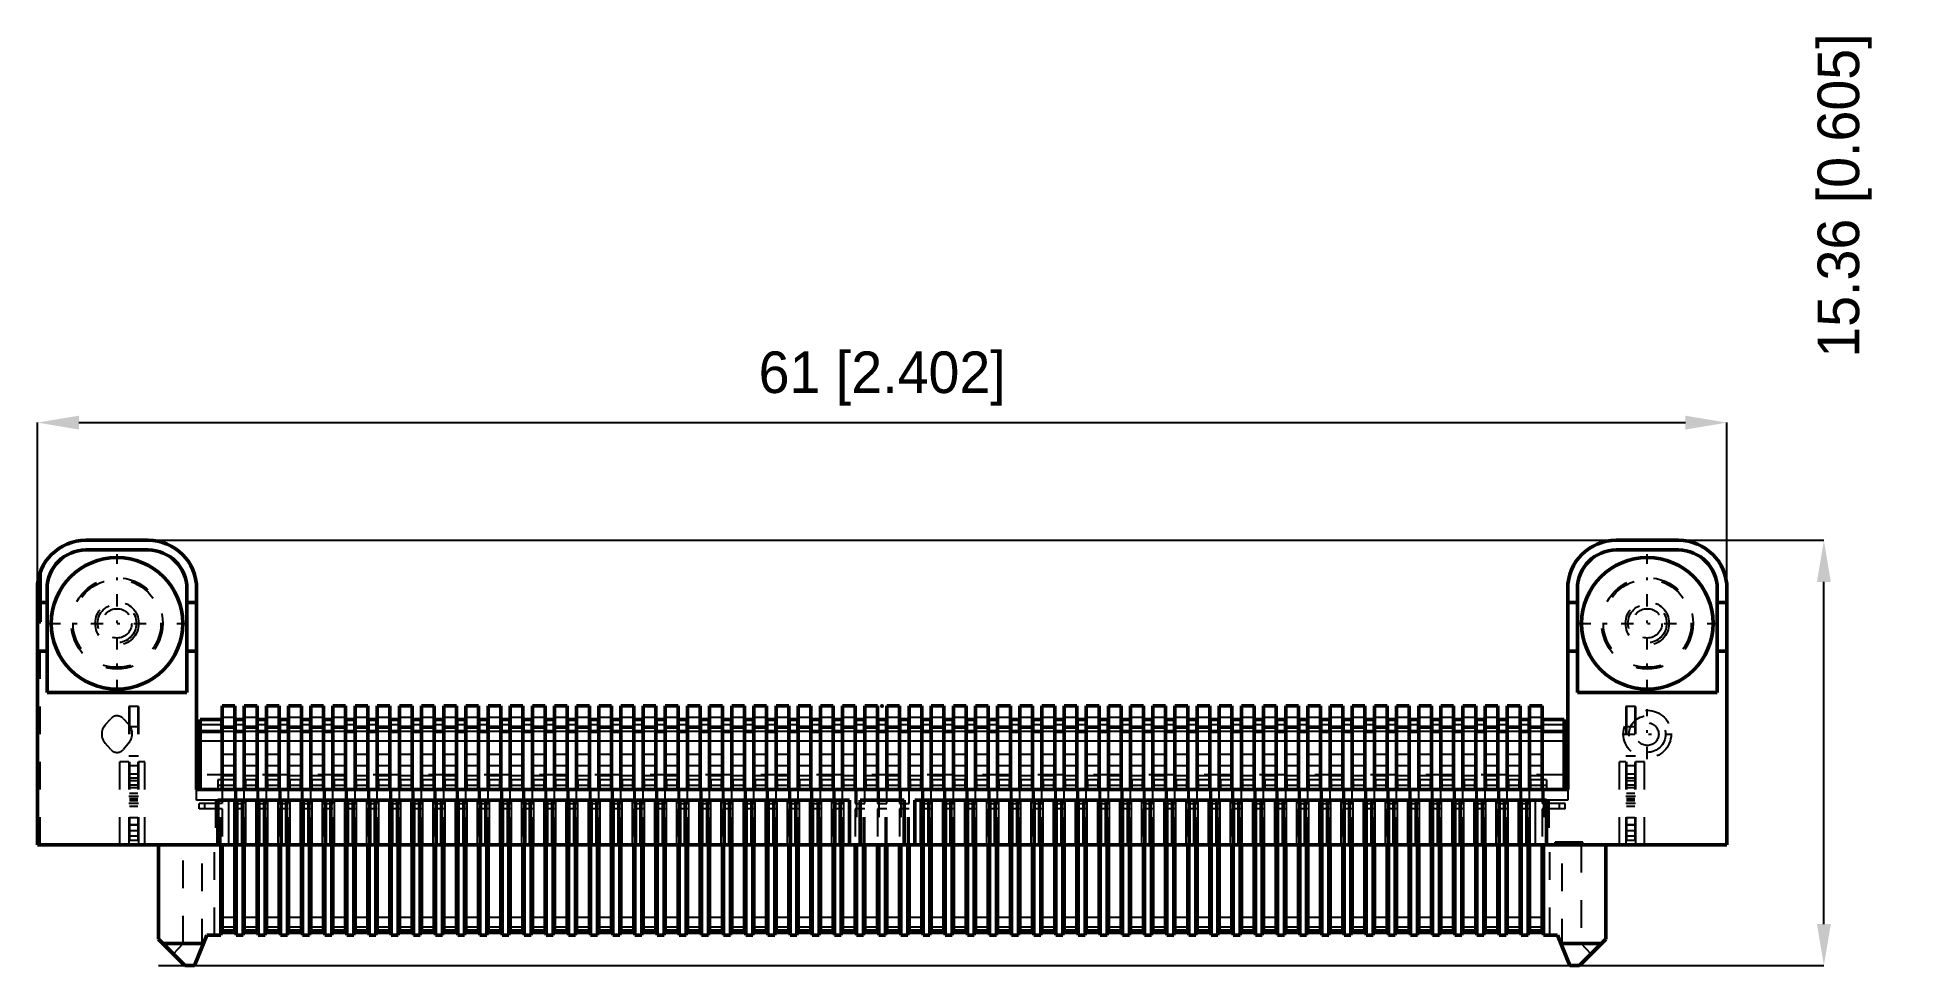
# Model space of a CAD drawing. Header units: millimetres. Extents: x -30.5 to 37, y -4.4 to 29.2.
import ezdxf

# ---------------------------------------------------------------- set-up
doc = ezdxf.new("R2010")
doc.units = ezdxf.units.MM
doc.linetypes.add('Center', pattern=[1.5, 0.45, -0.5, 0.05, -0.5])
doc.linetypes.add('Dashed', pattern=[2, 1, -1])
for name, color, linetype, lineweight in [('2d ConnectionPoints', 7, 'Continuous', 50), ('AM_0', 7, 'Continuous', 50), ('AM_4', 3, 'Continuous', 25), ('AM_5', 3, 'Continuous', 25), ('AM_7', 7, 'Center', 25), ('AM_9', 6, 'Dashed', 25)]:
    doc.layers.add(name, color=color, linetype=linetype, lineweight=lineweight)
doc.dimstyles.new('ISO-25', dxfattribs={"dimtxt": 2.5, "dimasz": 2.5, "dimexe": 1.25, "dimexo": 0.625, "dimtad": 1, "dimtxsty": 'Standard', "dimcen": 2.5, "dimadec": 0, "dimazin": 0, "dimtfac": 1, "dimtmove": 0, "dimatfit": 3, "dimfxl": 1, "dimarcsym": 0})

msp = doc.modelspace()

# ---------------------------------------------------------------- blocks, each defined once
blk = doc.blocks.new('1_ERM8_060_01_D_RA_pin_0_in_ERM8_060_01_L_D_RA_TR_4')
at = {"layer": 'AM_0'}
for p, q in [((-23.37, 5.02), (-23.83, 5.02)), ((-23.83, 5.02), (-23.83, 2)), ((-23.37, 5.02), (-23.37, 2)), ((-22.57, 5.02), (-23.03, 5.02)), ((-23.03, 2), (-23.03, 5.02)), ((-22.57, 5.02), (-22.57, 2)), ((-21.77, 5.02), (-22.23, 5.02)), ((-22.23, 2), (-22.23, 5.02)), ((-21.77, 5.02), (-21.77, 2)), ((-20.97, 5.02), (-21.43, 5.02)), ((-21.43, 2), (-21.43, 5.02)), ((-20.97, 5.02), (-20.97, 2)), ((-20.17, 5.02), (-20.63, 5.02)), ((-20.63, 2), (-20.63, 5.02)), ((-20.17, 5.02), (-20.17, 2)), ((-19.37, 5.02), (-19.83, 5.02)), ((-19.83, 2), (-19.83, 5.02)), ((-19.37, 5.02), (-19.37, 2)), ((-18.57, 5.02), (-19.03, 5.02)), ((-19.03, 2), (-19.03, 5.02)), ((-18.57, 5.02), (-18.57, 2)), ((-17.77, 5.02), (-18.23, 5.02)), ((-18.23, 2), (-18.23, 5.02)), ((-17.77, 5.02), (-17.77, 2)), ((-16.97, 5.02), (-17.43, 5.02)), ((-17.43, 2), (-17.43, 5.02)), ((-16.97, 5.02), (-16.97, 2)), ((-16.17, 5.02), (-16.63, 5.02)), ((-16.63, 2), (-16.63, 5.02)), ((-16.17, 5.02), (-16.17, 2)), ((-15.37, 5.02), (-15.83, 5.02)), ((-15.83, 2), (-15.83, 5.02)), ((-15.37, 5.02), (-15.37, 2)), ((-14.57, 5.02), (-15.03, 5.02)), ((-15.03, 2), (-15.03, 5.02)), ((-14.57, 5.02), (-14.57, 2)), ((-13.77, 5.02), (-14.23, 5.02)), ((-14.23, 2), (-14.23, 5.02)), ((-13.77, 5.02), (-13.77, 2)), ((-12.97, 5.02), (-13.43, 5.02)), ((-13.43, 2), (-13.43, 5.02)), ((-12.97, 5.02), (-12.97, 2)), ((-12.17, 5.02), (-12.63, 5.02)), ((-12.63, 2), (-12.63, 5.02)), ((-12.17, 5.02), (-12.17, 2)), ((-11.37, 5.02), (-11.83, 5.02)), ((-11.83, 2), (-11.83, 5.02)), ((-11.37, 5.02), (-11.37, 2)), ((-10.57, 5.02), (-11.03, 5.02)), ((-11.03, 2), (-11.03, 5.02)), ((-10.57, 5.02), (-10.57, 2)), ((-9.77, 5.02), (-10.23, 5.02)), ((-10.23, 2), (-10.23, 5.02)), ((-9.77, 5.02), (-9.77, 2)), ((-8.97, 5.02), (-9.43, 5.02)), ((-9.43, 2), (-9.43, 5.02)), ((-8.97, 5.02), (-8.97, 2)), ((-8.17, 5.02), (-8.63, 5.02)), ((-8.63, 2), (-8.63, 5.02)), ((-8.17, 5.02), (-8.17, 2)), ((-7.37, 5.02), (-7.83, 5.02)), ((-7.83, 2), (-7.83, 5.02)), ((-7.37, 5.02), (-7.37, 2)), ((-6.57, 5.02), (-7.03, 5.02)), ((-7.03, 2), (-7.03, 5.02)), ((-6.57, 5.02), (-6.57, 2)), ((-5.77, 5.02), (-6.23, 5.02)), ((-6.23, 2), (-6.23, 5.02)), ((-5.77, 5.02), (-5.77, 2)), ((-4.97, 5.02), (-5.43, 5.02)), ((-5.43, 2), (-5.43, 5.02)), ((-4.97, 5.02), (-4.97, 2)), ((-4.17, 5.02), (-4.63, 5.02)), ((-4.63, 2), (-4.63, 5.02)), ((-4.17, 5.02), (-4.17, 2)), ((-3.37, 5.02), (-3.83, 5.02)), ((-3.83, 2), (-3.83, 5.02)), ((-3.37, 5.02), (-3.37, 2)), ((-2.57, 5.02), (-3.03, 5.02)), ((-3.03, 2), (-3.03, 5.02)), ((-2.57, 5.02), (-2.57, 2)), ((-1.77, 5.02), (-2.23, 5.02)), ((-2.23, 2), (-2.23, 5.02)), ((-1.77, 5.02), (-1.77, 2)), ((-0.97, 5.02), (-1.43, 5.02)), ((-1.43, 2), (-1.43, 5.02)), ((-0.97, 5.02), (-0.97, 2)), ((-0.17, 5.02), (-0.63, 5.02)), ((-0.63, 2), (-0.63, 5.02)), ((-0.17, 5.02), (-0.17, 2)), ((0.63, 5.02), (0.17, 5.02)), ((0.17, 2), (0.17, 5.02)), ((0.63, 5.02), (0.63, 2)), ((1.43, 5.02), (0.97, 5.02)), ((0.97, 2), (0.97, 5.02)), ((1.43, 5.02), (1.43, 2)), ((2.23, 5.02), (1.77, 5.02)), ((1.77, 2), (1.77, 5.02)), ((2.23, 5.02), (2.23, 2)), ((3.03, 5.02), (2.57, 5.02)), ((2.57, 2), (2.57, 5.02)), ((3.03, 5.02), (3.03, 2)), ((3.83, 5.02), (3.37, 5.02)), ((3.37, 2), (3.37, 5.02)), ((3.83, 5.02), (3.83, 2)), ((4.63, 5.02), (4.17, 5.02)), ((4.17, 2), (4.17, 5.02)), ((4.63, 5.02), (4.63, 2)), ((5.43, 5.02), (4.97, 5.02)), ((4.97, 2), (4.97, 5.02)), ((5.43, 5.02), (5.43, 2)), ((6.23, 5.02), (5.77, 5.02)), ((5.77, 2), (5.77, 5.02)), ((6.23, 5.02), (6.23, 2)), ((7.03, 5.02), (6.57, 5.02)), ((6.57, 2), (6.57, 5.02)), ((7.03, 5.02), (7.03, 2)), ((7.83, 5.02), (7.37, 5.02)), ((7.37, 2), (7.37, 5.02)), ((7.83, 5.02), (7.83, 2)), ((8.63, 5.02), (8.17, 5.02)), ((8.17, 2), (8.17, 5.02)), ((8.63, 5.02), (8.63, 2)), ((9.43, 5.02), (8.97, 5.02)), ((8.97, 2), (8.97, 5.02)), ((9.43, 5.02), (9.43, 2)), ((10.23, 5.02), (9.77, 5.02)), ((9.77, 2), (9.77, 5.02)), ((10.23, 5.02), (10.23, 2)), ((11.03, 5.02), (10.57, 5.02)), ((10.57, 2), (10.57, 5.02)), ((11.03, 5.02), (11.03, 2)), ((11.83, 5.02), (11.37, 5.02)), ((11.37, 2), (11.37, 5.02)), ((11.83, 5.02), (11.83, 2)), ((12.63, 5.02), (12.17, 5.02)), ((12.17, 2), (12.17, 5.02)), ((12.63, 5.02), (12.63, 2)), ((13.43, 5.02), (12.97, 5.02)), ((12.97, 2), (12.97, 5.02)), ((13.43, 5.02), (13.43, 2)), ((14.23, 5.02), (13.77, 5.02)), ((13.77, 2), (13.77, 5.02)), ((14.23, 5.02), (14.23, 2)), ((15.03, 5.02), (14.57, 5.02)), ((14.57, 2), (14.57, 5.02)), ((15.03, 5.02), (15.03, 2)), ((15.83, 5.02), (15.37, 5.02)), ((15.37, 2), (15.37, 5.02)), ((15.83, 5.02), (15.83, 2)), ((16.63, 5.02), (16.17, 5.02)), ((16.17, 2), (16.17, 5.02)), ((16.63, 5.02), (16.63, 2)), ((17.43, 5.02), (16.97, 5.02)), ((16.97, 2), (16.97, 5.02)), ((17.43, 5.02), (17.43, 2)), ((18.23, 5.02), (17.77, 5.02)), ((17.77, 2), (17.77, 5.02)), ((18.23, 5.02), (18.23, 2)), ((19.03, 5.02), (18.57, 5.02)), ((18.57, 2), (18.57, 5.02)), ((19.03, 5.02), (19.03, 2)), ((19.83, 5.02), (19.37, 5.02)), ((19.37, 2), (19.37, 5.02)), ((19.83, 5.02), (19.83, 2)), ((20.63, 5.02), (20.17, 5.02)), ((20.17, 2), (20.17, 5.02)), ((20.63, 5.02), (20.63, 2)), ((21.43, 5.02), (20.97, 5.02)), ((20.97, 2), (20.97, 5.02)), ((21.43, 5.02), (21.43, 2)), ((22.23, 5.02), (21.77, 5.02)), ((21.77, 2), (21.77, 5.02)), ((22.23, 5.02), (22.23, 2)), ((23.03, 5.02), (22.57, 5.02)), ((22.57, 2), (22.57, 5.02)), ((23.03, 5.02), (23.03, 2)), ((23.83, 5.02), (23.37, 5.02)), ((23.37, 2), (23.37, 5.02)), ((23.83, 5.02), (23.83, 2)), ((-23.37, 4.25), (-23.83, 4.25)), ((-22.57, 4.25), (-23.03, 4.25)), ((-21.77, 4.25), (-22.23, 4.25)), ((-20.97, 4.25), (-21.43, 4.25)), ((-20.17, 4.25), (-20.63, 4.25)), ((-19.37, 4.25), (-19.83, 4.25)), ((-18.57, 4.25), (-19.03, 4.25)), ((-17.77, 4.25), (-18.23, 4.25)), ((-16.97, 4.25), (-17.43, 4.25)), ((-16.17, 4.25), (-16.63, 4.25)), ((-15.37, 4.25), (-15.83, 4.25)), ((-14.57, 4.25), (-15.03, 4.25)), ((-13.77, 4.25), (-14.23, 4.25)), ((-12.97, 4.25), (-13.43, 4.25)), ((-12.17, 4.25), (-12.63, 4.25)), ((-11.37, 4.25), (-11.83, 4.25)), ((-10.57, 4.25), (-11.03, 4.25)), ((-9.77, 4.25), (-10.23, 4.25)), ((-8.97, 4.25), (-9.43, 4.25)), ((-8.17, 4.25), (-8.63, 4.25)), ((-7.37, 4.25), (-7.83, 4.25)), ((-6.57, 4.25), (-7.03, 4.25)), ((-5.77, 4.25), (-6.23, 4.25)), ((-4.97, 4.25), (-5.43, 4.25)), ((-4.17, 4.25), (-4.63, 4.25)), ((-3.37, 4.25), (-3.83, 4.25)), ((-2.57, 4.25), (-3.03, 4.25)), ((-1.77, 4.25), (-2.23, 4.25)), ((-0.97, 4.25), (-1.43, 4.25)), ((-0.17, 4.25), (-0.63, 4.25)), ((0.63, 4.25), (0.17, 4.25)), ((1.43, 4.25), (0.97, 4.25)), ((2.23, 4.25), (1.77, 4.25)), ((3.03, 4.25), (2.57, 4.25)), ((3.83, 4.25), (3.37, 4.25)), ((4.63, 4.25), (4.17, 4.25)), ((5.43, 4.25), (4.97, 4.25)), ((6.23, 4.25), (5.77, 4.25)), ((7.03, 4.25), (6.57, 4.25)), ((7.83, 4.25), (7.37, 4.25)), ((8.63, 4.25), (8.17, 4.25)), ((9.43, 4.25), (8.97, 4.25)), ((10.23, 4.25), (9.77, 4.25)), ((11.03, 4.25), (10.57, 4.25)), ((11.83, 4.25), (11.37, 4.25)), ((12.63, 4.25), (12.17, 4.25)), ((13.43, 4.25), (12.97, 4.25)), ((14.23, 4.25), (13.77, 4.25)), ((15.03, 4.25), (14.57, 4.25)), ((15.83, 4.25), (15.37, 4.25)), ((16.63, 4.25), (16.17, 4.25)), ((17.43, 4.25), (16.97, 4.25)), ((18.23, 4.25), (17.77, 4.25)), ((19.03, 4.25), (18.57, 4.25)), ((19.83, 4.25), (19.37, 4.25)), ((20.63, 4.25), (20.17, 4.25)), ((21.43, 4.25), (20.97, 4.25)), ((22.23, 4.25), (21.77, 4.25)), ((23.03, 4.25), (22.57, 4.25)), ((23.83, 4.25), (23.37, 4.25)), ((-23.83, 0), (-23.83, -3.102)), ((-23.37, 0), (-23.37, -3.102)), ((-23.03, -3.102), (-23.03, 0)), ((-22.57, 0), (-22.57, -3.102)), ((-22.23, -3.102), (-22.23, 0)), ((-21.77, 0), (-21.77, -3.102)), ((-21.43, -3.102), (-21.43, 0)), ((-20.97, 0), (-20.97, -3.102)), ((-20.63, -3.102), (-20.63, 0)), ((-20.17, 0), (-20.17, -3.102)), ((-19.83, -3.102), (-19.83, 0)), ((-19.37, 0), (-19.37, -3.102)), ((-19.03, -3.102), (-19.03, 0)), ((-18.57, 0), (-18.57, -3.102)), ((-18.23, -3.102), (-18.23, 0)), ((-17.77, 0), (-17.77, -3.102)), ((-17.43, -3.102), (-17.43, 0)), ((-16.97, 0), (-16.97, -3.102)), ((-16.63, -3.102), (-16.63, 0)), ((-16.17, 0), (-16.17, -3.102)), ((-15.83, -3.102), (-15.83, 0)), ((-15.37, 0), (-15.37, -3.102)), ((-15.03, -3.102), (-15.03, 0)), ((-14.57, 0), (-14.57, -3.102)), ((-14.23, -3.102), (-14.23, 0)), ((-13.77, 0), (-13.77, -3.102)), ((-13.43, -3.102), (-13.43, 0)), ((-12.97, 0), (-12.97, -3.102)), ((-12.63, -3.102), (-12.63, 0)), ((-12.17, 0), (-12.17, -3.102)), ((-11.83, -3.102), (-11.83, 0)), ((-11.37, 0), (-11.37, -3.102)), ((-11.03, -3.102), (-11.03, 0)), ((-10.57, 0), (-10.57, -3.102)), ((-10.23, -3.102), (-10.23, 0)), ((-9.77, 0), (-9.77, -3.102)), ((-9.43, -3.102), (-9.43, 0)), ((-8.97, 0), (-8.97, -3.102)), ((-8.63, -3.102), (-8.63, 0)), ((-8.17, 0), (-8.17, -3.102)), ((-7.83, -3.102), (-7.83, 0)), ((-7.37, 0), (-7.37, -3.102)), ((-7.03, -3.102), (-7.03, 0)), ((-6.57, 0), (-6.57, -3.102)), ((-6.23, -3.102), (-6.23, 0)), ((-5.77, 0), (-5.77, -3.102)), ((-5.43, -3.102), (-5.43, 0)), ((-4.97, 0), (-4.97, -3.102)), ((-4.63, -3.102), (-4.63, 0)), ((-4.17, 0), (-4.17, -3.102)), ((-3.83, -3.102), (-3.83, 0)), ((-3.37, 0), (-3.37, -3.102)), ((-3.03, -3.102), (-3.03, 0)), ((-2.57, 0), (-2.57, -3.102)), ((-2.23, -3.102), (-2.23, 0)), ((-1.77, 0), (-1.77, -3.102)), ((-1.43, -3.102), (-1.43, 0)), ((-0.97, 0), (-0.97, -3.102)), ((-0.63, -3.102), (-0.63, 0)), ((-0.17, 0), (-0.17, -3.102)), ((0.17, -3.102), (0.17, 0)), ((0.63, 0), (0.63, -3.102)), ((0.97, -3.102), (0.97, 0)), ((1.43, 0), (1.43, -3.102)), ((1.77, -3.102), (1.77, 0)), ((2.23, 0), (2.23, -3.102)), ((2.57, -3.102), (2.57, 0)), ((3.03, 0), (3.03, -3.102)), ((3.37, -3.102), (3.37, 0)), ((3.83, 0), (3.83, -3.102)), ((4.17, -3.102), (4.17, 0)), ((4.63, 0), (4.63, -3.102)), ((4.97, -3.102), (4.97, 0)), ((5.43, 0), (5.43, -3.102)), ((5.77, -3.102), (5.77, 0)), ((6.23, 0), (6.23, -3.102)), ((6.57, -3.102), (6.57, 0)), ((7.03, 0), (7.03, -3.102)), ((7.37, -3.102), (7.37, 0)), ((7.83, 0), (7.83, -3.102)), ((8.17, -3.102), (8.17, 0)), ((8.63, 0), (8.63, -3.102)), ((8.97, -3.102), (8.97, 0)), ((9.43, 0), (9.43, -3.102)), ((9.77, -3.102), (9.77, 0)), ((10.23, 0), (10.23, -3.102)), ((10.57, -3.102), (10.57, 0)), ((11.03, 0), (11.03, -3.102)), ((11.37, -3.102), (11.37, 0)), ((11.83, 0), (11.83, -3.102)), ((12.17, -3.102), (12.17, 0)), ((12.63, 0), (12.63, -3.102)), ((12.97, -3.102), (12.97, 0)), ((13.43, 0), (13.43, -3.102)), ((13.77, -3.102), (13.77, 0)), ((14.23, 0), (14.23, -3.102)), ((14.57, -3.102), (14.57, 0)), ((15.03, 0), (15.03, -3.102)), ((15.37, -3.102), (15.37, 0)), ((15.83, 0), (15.83, -3.102)), ((16.17, -3.102), (16.17, 0)), ((16.63, 0), (16.63, -3.102)), ((16.97, -3.102), (16.97, 0)), ((17.43, 0), (17.43, -3.102)), ((17.77, -3.102), (17.77, 0)), ((18.23, 0), (18.23, -3.102)), ((18.57, -3.102), (18.57, 0)), ((19.03, 0), (19.03, -3.102)), ((19.37, -3.102), (19.37, 0)), ((19.83, 0), (19.83, -3.102)), ((20.17, -3.102), (20.17, 0)), ((20.63, 0), (20.63, -3.102)), ((20.97, -3.102), (20.97, 0)), ((21.43, 0), (21.43, -3.102)), ((21.77, -3.102), (21.77, 0)), ((22.23, 0), (22.23, -3.102)), ((22.57, -3.102), (22.57, 0)), ((23.03, 0), (23.03, -3.102)), ((23.83, 0), (23.83, -3.102)), ((23.37, -3.102), (23.37, 0)), ((-23.37, -3.102), (-23.83, -3.102)), ((-22.57, -3.102), (-23.03, -3.102)), ((-21.77, -3.102), (-22.23, -3.102)), ((-20.97, -3.102), (-21.43, -3.102)), ((-20.17, -3.102), (-20.63, -3.102)), ((-19.37, -3.102), (-19.83, -3.102)), ((-18.57, -3.102), (-19.03, -3.102)), ((-17.77, -3.102), (-18.23, -3.102)), ((-16.97, -3.102), (-17.43, -3.102)), ((-16.17, -3.102), (-16.63, -3.102)), ((-15.37, -3.102), (-15.83, -3.102)), ((-14.57, -3.102), (-15.03, -3.102)), ((-13.77, -3.102), (-14.23, -3.102)), ((-12.97, -3.102), (-13.43, -3.102)), ((-12.17, -3.102), (-12.63, -3.102)), ((-11.37, -3.102), (-11.83, -3.102)), ((-10.57, -3.102), (-11.03, -3.102)), ((-9.77, -3.102), (-10.23, -3.102)), ((-8.97, -3.102), (-9.43, -3.102)), ((-8.17, -3.102), (-8.63, -3.102)), ((-7.37, -3.102), (-7.83, -3.102)), ((-6.57, -3.102), (-7.03, -3.102)), ((-5.77, -3.102), (-6.23, -3.102)), ((-4.97, -3.102), (-5.43, -3.102)), ((-4.17, -3.102), (-4.63, -3.102)), ((-3.37, -3.102), (-3.83, -3.102)), ((-2.57, -3.102), (-3.03, -3.102)), ((-1.77, -3.102), (-2.23, -3.102)), ((-0.97, -3.102), (-1.43, -3.102)), ((-0.17, -3.102), (-0.63, -3.102)), ((0.63, -3.102), (0.17, -3.102)), ((1.43, -3.102), (0.97, -3.102)), ((2.23, -3.102), (1.77, -3.102)), ((3.03, -3.102), (2.57, -3.102)), ((3.83, -3.102), (3.37, -3.102)), ((4.63, -3.102), (4.17, -3.102)), ((5.43, -3.102), (4.97, -3.102)), ((6.23, -3.102), (5.77, -3.102)), ((7.03, -3.102), (6.57, -3.102)), ((7.83, -3.102), (7.37, -3.102)), ((8.63, -3.102), (8.17, -3.102)), ((9.43, -3.102), (8.97, -3.102)), ((10.23, -3.102), (9.77, -3.102)), ((11.03, -3.102), (10.57, -3.102)), ((11.83, -3.102), (11.37, -3.102)), ((12.63, -3.102), (12.17, -3.102)), ((13.43, -3.102), (12.97, -3.102)), ((14.23, -3.102), (13.77, -3.102)), ((15.03, -3.102), (14.57, -3.102)), ((15.83, -3.102), (15.37, -3.102)), ((16.63, -3.102), (16.17, -3.102)), ((17.43, -3.102), (16.97, -3.102)), ((18.23, -3.102), (17.77, -3.102)), ((19.03, -3.102), (18.57, -3.102)), ((19.83, -3.102), (19.37, -3.102)), ((20.63, -3.102), (20.17, -3.102)), ((21.43, -3.102), (20.97, -3.102)), ((22.23, -3.102), (21.77, -3.102)), ((23.03, -3.102), (22.57, -3.102)), ((23.83, -3.102), (23.37, -3.102))]:
    blk.add_line(p, q, dxfattribs=at)
at = {"layer": 'AM_4'}
for p, q in [((-23.37, 4.6), (-23.83, 4.6)), ((-22.57, 4.6), (-23.03, 4.6)), ((-21.77, 4.6), (-22.23, 4.6)), ((-20.97, 4.6), (-21.43, 4.6)), ((-20.17, 4.6), (-20.63, 4.6)), ((-19.37, 4.6), (-19.83, 4.6)), ((-18.57, 4.6), (-19.03, 4.6)), ((-17.77, 4.6), (-18.23, 4.6)), ((-16.97, 4.6), (-17.43, 4.6)), ((-16.17, 4.6), (-16.63, 4.6)), ((-15.37, 4.6), (-15.83, 4.6)), ((-14.57, 4.6), (-15.03, 4.6)), ((-13.77, 4.6), (-14.23, 4.6)), ((-12.97, 4.6), (-13.43, 4.6)), ((-12.17, 4.6), (-12.63, 4.6)), ((-11.37, 4.6), (-11.83, 4.6)), ((-10.57, 4.6), (-11.03, 4.6)), ((-9.77, 4.6), (-10.23, 4.6)), ((-8.97, 4.6), (-9.43, 4.6)), ((-8.17, 4.6), (-8.63, 4.6)), ((-7.37, 4.6), (-7.83, 4.6)), ((-6.57, 4.6), (-7.03, 4.6)), ((-5.77, 4.6), (-6.23, 4.6)), ((-4.97, 4.6), (-5.43, 4.6)), ((-4.17, 4.6), (-4.63, 4.6)), ((-3.37, 4.6), (-3.83, 4.6)), ((-2.57, 4.6), (-3.03, 4.6)), ((-1.77, 4.6), (-2.23, 4.6)), ((-0.97, 4.6), (-1.43, 4.6)), ((-0.17, 4.6), (-0.63, 4.6)), ((0.63, 4.6), (0.17, 4.6)), ((1.43, 4.6), (0.97, 4.6)), ((2.23, 4.6), (1.77, 4.6)), ((3.03, 4.6), (2.57, 4.6)), ((3.83, 4.6), (3.37, 4.6)), ((4.63, 4.6), (4.17, 4.6)), ((5.43, 4.6), (4.97, 4.6)), ((6.23, 4.6), (5.77, 4.6)), ((7.03, 4.6), (6.57, 4.6)), ((7.83, 4.6), (7.37, 4.6)), ((8.63, 4.6), (8.17, 4.6)), ((9.43, 4.6), (8.97, 4.6)), ((10.23, 4.6), (9.77, 4.6)), ((11.03, 4.6), (10.57, 4.6)), ((11.83, 4.6), (11.37, 4.6)), ((12.63, 4.6), (12.17, 4.6)), ((13.43, 4.6), (12.97, 4.6)), ((14.23, 4.6), (13.77, 4.6)), ((15.03, 4.6), (14.57, 4.6)), ((15.83, 4.6), (15.37, 4.6)), ((16.63, 4.6), (16.17, 4.6)), ((17.43, 4.6), (16.97, 4.6)), ((18.23, 4.6), (17.77, 4.6)), ((19.03, 4.6), (18.57, 4.6)), ((19.83, 4.6), (19.37, 4.6)), ((20.63, 4.6), (20.17, 4.6)), ((21.43, 4.6), (20.97, 4.6)), ((22.23, 4.6), (21.77, 4.6)), ((23.03, 4.6), (22.57, 4.6)), ((23.83, 4.6), (23.37, 4.6)), ((-23.37, 3.75), (-23.83, 3.75)), ((-22.57, 3.75), (-23.03, 3.75)), ((-21.77, 3.75), (-22.23, 3.75)), ((-20.97, 3.75), (-21.43, 3.75)), ((-20.17, 3.75), (-20.63, 3.75)), ((-19.37, 3.75), (-19.83, 3.75)), ((-18.57, 3.75), (-19.03, 3.75)), ((-17.77, 3.75), (-18.23, 3.75)), ((-16.97, 3.75), (-17.43, 3.75)), ((-16.17, 3.75), (-16.63, 3.75)), ((-15.37, 3.75), (-15.83, 3.75)), ((-14.57, 3.75), (-15.03, 3.75)), ((-13.77, 3.75), (-14.23, 3.75)), ((-12.97, 3.75), (-13.43, 3.75)), ((-12.17, 3.75), (-12.63, 3.75)), ((-11.37, 3.75), (-11.83, 3.75)), ((-10.57, 3.75), (-11.03, 3.75)), ((-9.77, 3.75), (-10.23, 3.75)), ((-8.97, 3.75), (-9.43, 3.75)), ((-8.17, 3.75), (-8.63, 3.75)), ((-7.37, 3.75), (-7.83, 3.75)), ((-6.57, 3.75), (-7.03, 3.75)), ((-5.77, 3.75), (-6.23, 3.75)), ((-4.97, 3.75), (-5.43, 3.75)), ((-4.17, 3.75), (-4.63, 3.75)), ((-3.37, 3.75), (-3.83, 3.75)), ((-2.57, 3.75), (-3.03, 3.75)), ((-1.77, 3.75), (-2.23, 3.75)), ((-0.97, 3.75), (-1.43, 3.75)), ((-0.17, 3.75), (-0.63, 3.75)), ((0.63, 3.75), (0.17, 3.75)), ((1.43, 3.75), (0.97, 3.75)), ((2.23, 3.75), (1.77, 3.75)), ((3.03, 3.75), (2.57, 3.75)), ((3.83, 3.75), (3.37, 3.75)), ((4.63, 3.75), (4.17, 3.75)), ((5.43, 3.75), (4.97, 3.75)), ((6.23, 3.75), (5.77, 3.75)), ((7.03, 3.75), (6.57, 3.75)), ((7.83, 3.75), (7.37, 3.75)), ((8.63, 3.75), (8.17, 3.75)), ((9.43, 3.75), (8.97, 3.75)), ((10.23, 3.75), (9.77, 3.75)), ((11.03, 3.75), (10.57, 3.75)), ((11.83, 3.75), (11.37, 3.75)), ((12.63, 3.75), (12.17, 3.75)), ((13.43, 3.75), (12.97, 3.75)), ((14.23, 3.75), (13.77, 3.75)), ((15.03, 3.75), (14.57, 3.75)), ((15.83, 3.75), (15.37, 3.75)), ((16.63, 3.75), (16.17, 3.75)), ((17.43, 3.75), (16.97, 3.75)), ((18.23, 3.75), (17.77, 3.75)), ((19.03, 3.75), (18.57, 3.75)), ((19.83, 3.75), (19.37, 3.75)), ((20.63, 3.75), (20.17, 3.75)), ((21.43, 3.75), (20.97, 3.75)), ((22.23, 3.75), (21.77, 3.75)), ((23.03, 3.75), (22.57, 3.75)), ((23.83, 3.75), (23.37, 3.75)), ((-23.37, -2.62), (-23.83, -2.62)), ((-22.57, -2.62), (-23.03, -2.62)), ((-21.77, -2.62), (-22.23, -2.62)), ((-20.97, -2.62), (-21.43, -2.62)), ((-20.17, -2.62), (-20.63, -2.62)), ((-19.37, -2.62), (-19.83, -2.62)), ((-18.57, -2.62), (-19.03, -2.62)), ((-17.77, -2.62), (-18.23, -2.62)), ((-16.97, -2.62), (-17.43, -2.62)), ((-16.17, -2.62), (-16.63, -2.62)), ((-15.37, -2.62), (-15.83, -2.62)), ((-14.57, -2.62), (-15.03, -2.62)), ((-13.77, -2.62), (-14.23, -2.62)), ((-12.97, -2.62), (-13.43, -2.62)), ((-12.17, -2.62), (-12.63, -2.62)), ((-11.37, -2.62), (-11.83, -2.62)), ((-10.57, -2.62), (-11.03, -2.62)), ((-9.77, -2.62), (-10.23, -2.62)), ((-8.97, -2.62), (-9.43, -2.62)), ((-8.17, -2.62), (-8.63, -2.62)), ((-7.37, -2.62), (-7.83, -2.62)), ((-6.57, -2.62), (-7.03, -2.62)), ((-5.77, -2.62), (-6.23, -2.62)), ((-4.97, -2.62), (-5.43, -2.62)), ((-4.17, -2.62), (-4.63, -2.62)), ((-3.37, -2.62), (-3.83, -2.62)), ((-2.57, -2.62), (-3.03, -2.62)), ((-1.77, -2.62), (-2.23, -2.62)), ((-0.97, -2.62), (-1.43, -2.62)), ((-0.17, -2.62), (-0.63, -2.62)), ((0.63, -2.62), (0.17, -2.62)), ((1.43, -2.62), (0.97, -2.62)), ((2.23, -2.62), (1.77, -2.62)), ((3.03, -2.62), (2.57, -2.62)), ((3.83, -2.62), (3.37, -2.62)), ((4.63, -2.62), (4.17, -2.62)), ((5.43, -2.62), (4.97, -2.62)), ((6.23, -2.62), (5.77, -2.62)), ((7.03, -2.62), (6.57, -2.62)), ((7.83, -2.62), (7.37, -2.62)), ((8.63, -2.62), (8.17, -2.62)), ((9.43, -2.62), (8.97, -2.62)), ((10.23, -2.62), (9.77, -2.62)), ((11.03, -2.62), (10.57, -2.62)), ((11.83, -2.62), (11.37, -2.62)), ((12.63, -2.62), (12.17, -2.62)), ((13.43, -2.62), (12.97, -2.62)), ((14.23, -2.62), (13.77, -2.62)), ((15.03, -2.62), (14.57, -2.62)), ((15.83, -2.62), (15.37, -2.62)), ((16.63, -2.62), (16.17, -2.62)), ((17.43, -2.62), (16.97, -2.62)), ((18.23, -2.62), (17.77, -2.62)), ((19.03, -2.62), (18.57, -2.62)), ((19.83, -2.62), (19.37, -2.62)), ((20.63, -2.62), (20.17, -2.62)), ((21.43, -2.62), (20.97, -2.62)), ((22.23, -2.62), (21.77, -2.62)), ((23.03, -2.62), (22.57, -2.62)), ((23.83, -2.62), (23.37, -2.62))]:
    blk.add_line(p, q, dxfattribs=at)
at = {"layer": 'AM_9'}
for p, q in [((-23.37, 4.1), (-23.83, 4.1)), ((-22.57, 4.1), (-23.03, 4.1)), ((-21.77, 4.1), (-22.23, 4.1)), ((-20.97, 4.1), (-21.43, 4.1)), ((-20.17, 4.1), (-20.63, 4.1)), ((-19.37, 4.1), (-19.83, 4.1)), ((-18.57, 4.1), (-19.03, 4.1)), ((-17.77, 4.1), (-18.23, 4.1)), ((-16.97, 4.1), (-17.43, 4.1)), ((-16.17, 4.1), (-16.63, 4.1)), ((-15.37, 4.1), (-15.83, 4.1)), ((-14.57, 4.1), (-15.03, 4.1)), ((-13.77, 4.1), (-14.23, 4.1)), ((-12.97, 4.1), (-13.43, 4.1)), ((-12.17, 4.1), (-12.63, 4.1)), ((-11.37, 4.1), (-11.83, 4.1)), ((-10.57, 4.1), (-11.03, 4.1)), ((-9.77, 4.1), (-10.23, 4.1)), ((-8.97, 4.1), (-9.43, 4.1)), ((-8.17, 4.1), (-8.63, 4.1)), ((-7.37, 4.1), (-7.83, 4.1)), ((-6.57, 4.1), (-7.03, 4.1)), ((-5.77, 4.1), (-6.23, 4.1)), ((-4.97, 4.1), (-5.43, 4.1)), ((-4.17, 4.1), (-4.63, 4.1)), ((-3.37, 4.1), (-3.83, 4.1)), ((-2.57, 4.1), (-3.03, 4.1)), ((-1.77, 4.1), (-2.23, 4.1)), ((-0.97, 4.1), (-1.43, 4.1)), ((-0.17, 4.1), (-0.63, 4.1)), ((0.63, 4.1), (0.17, 4.1)), ((1.43, 4.1), (0.97, 4.1)), ((2.23, 4.1), (1.77, 4.1)), ((3.03, 4.1), (2.57, 4.1)), ((3.83, 4.1), (3.37, 4.1)), ((4.63, 4.1), (4.17, 4.1)), ((5.43, 4.1), (4.97, 4.1)), ((6.23, 4.1), (5.77, 4.1)), ((7.03, 4.1), (6.57, 4.1)), ((7.83, 4.1), (7.37, 4.1)), ((8.63, 4.1), (8.17, 4.1)), ((9.43, 4.1), (8.97, 4.1)), ((10.23, 4.1), (9.77, 4.1)), ((11.03, 4.1), (10.57, 4.1)), ((11.83, 4.1), (11.37, 4.1)), ((12.63, 4.1), (12.17, 4.1)), ((13.43, 4.1), (12.97, 4.1)), ((14.23, 4.1), (13.77, 4.1)), ((15.03, 4.1), (14.57, 4.1)), ((15.83, 4.1), (15.37, 4.1)), ((16.63, 4.1), (16.17, 4.1)), ((17.43, 4.1), (16.97, 4.1)), ((18.23, 4.1), (17.77, 4.1)), ((19.03, 4.1), (18.57, 4.1)), ((19.83, 4.1), (19.37, 4.1)), ((20.63, 4.1), (20.17, 4.1)), ((21.43, 4.1), (20.97, 4.1)), ((22.23, 4.1), (21.77, 4.1)), ((23.03, 4.1), (22.57, 4.1)), ((23.83, 4.1), (23.37, 4.1)), ((-23.37, 3.27), (-23.83, 3.27)), ((-23.37, 2.85), (-23.83, 2.85)), ((-22.57, 3.27), (-23.03, 3.27)), ((-22.57, 2.85), (-23.03, 2.85)), ((-21.77, 3.27), (-22.23, 3.27)), ((-21.77, 2.85), (-22.23, 2.85)), ((-20.97, 3.27), (-21.43, 3.27)), ((-20.97, 2.85), (-21.43, 2.85)), ((-20.17, 3.27), (-20.63, 3.27)), ((-20.17, 2.85), (-20.63, 2.85)), ((-19.37, 3.27), (-19.83, 3.27)), ((-19.37, 2.85), (-19.83, 2.85)), ((-18.57, 3.27), (-19.03, 3.27)), ((-18.57, 2.85), (-19.03, 2.85)), ((-17.77, 3.27), (-18.23, 3.27)), ((-17.77, 2.85), (-18.23, 2.85)), ((-16.97, 3.27), (-17.43, 3.27)), ((-16.97, 2.85), (-17.43, 2.85)), ((-16.17, 3.27), (-16.63, 3.27)), ((-16.17, 2.85), (-16.63, 2.85)), ((-15.37, 3.27), (-15.83, 3.27)), ((-15.37, 2.85), (-15.83, 2.85)), ((-14.57, 3.27), (-15.03, 3.27)), ((-14.57, 2.85), (-15.03, 2.85)), ((-13.77, 3.27), (-14.23, 3.27)), ((-13.77, 2.85), (-14.23, 2.85)), ((-12.97, 3.27), (-13.43, 3.27)), ((-12.97, 2.85), (-13.43, 2.85)), ((-12.17, 3.27), (-12.63, 3.27)), ((-12.17, 2.85), (-12.63, 2.85)), ((-11.37, 3.27), (-11.83, 3.27)), ((-11.37, 2.85), (-11.83, 2.85)), ((-10.57, 3.27), (-11.03, 3.27)), ((-10.57, 2.85), (-11.03, 2.85)), ((-9.77, 3.27), (-10.23, 3.27)), ((-9.77, 2.85), (-10.23, 2.85)), ((-8.97, 3.27), (-9.43, 3.27)), ((-8.97, 2.85), (-9.43, 2.85)), ((-8.17, 3.27), (-8.63, 3.27)), ((-8.17, 2.85), (-8.63, 2.85)), ((-7.37, 3.27), (-7.83, 3.27)), ((-7.37, 2.85), (-7.83, 2.85)), ((-6.57, 3.27), (-7.03, 3.27)), ((-6.57, 2.85), (-7.03, 2.85)), ((-5.77, 3.27), (-6.23, 3.27)), ((-5.77, 2.85), (-6.23, 2.85)), ((-4.97, 3.27), (-5.43, 3.27)), ((-4.97, 2.85), (-5.43, 2.85)), ((-4.17, 3.27), (-4.63, 3.27)), ((-4.17, 2.85), (-4.63, 2.85)), ((-3.37, 3.27), (-3.83, 3.27)), ((-3.37, 2.85), (-3.83, 2.85)), ((-2.57, 3.27), (-3.03, 3.27)), ((-2.57, 2.85), (-3.03, 2.85)), ((-1.77, 3.27), (-2.23, 3.27)), ((-1.77, 2.85), (-2.23, 2.85)), ((-0.97, 3.27), (-1.43, 3.27)), ((-0.97, 2.85), (-1.43, 2.85)), ((-0.17, 3.27), (-0.63, 3.27)), ((-0.17, 2.85), (-0.63, 2.85)), ((0.63, 3.27), (0.17, 3.27)), ((0.63, 2.85), (0.17, 2.85)), ((1.43, 3.27), (0.97, 3.27)), ((1.43, 2.85), (0.97, 2.85)), ((2.23, 3.27), (1.77, 3.27)), ((2.23, 2.85), (1.77, 2.85)), ((3.03, 3.27), (2.57, 3.27)), ((3.03, 2.85), (2.57, 2.85)), ((3.83, 3.27), (3.37, 3.27)), ((3.83, 2.85), (3.37, 2.85)), ((4.63, 3.27), (4.17, 3.27)), ((4.63, 2.85), (4.17, 2.85)), ((5.43, 3.27), (4.97, 3.27)), ((5.43, 2.85), (4.97, 2.85)), ((6.23, 3.27), (5.77, 3.27)), ((6.23, 2.85), (5.77, 2.85)), ((7.03, 3.27), (6.57, 3.27)), ((7.03, 2.85), (6.57, 2.85)), ((7.83, 3.27), (7.37, 3.27)), ((7.83, 2.85), (7.37, 2.85)), ((8.63, 3.27), (8.17, 3.27)), ((8.63, 2.85), (8.17, 2.85)), ((9.43, 3.27), (8.97, 3.27)), ((9.43, 2.85), (8.97, 2.85)), ((10.23, 3.27), (9.77, 3.27)), ((10.23, 2.85), (9.77, 2.85)), ((11.03, 3.27), (10.57, 3.27)), ((11.03, 2.85), (10.57, 2.85)), ((11.83, 3.27), (11.37, 3.27)), ((11.83, 2.85), (11.37, 2.85)), ((12.63, 3.27), (12.17, 3.27)), ((12.63, 2.85), (12.17, 2.85)), ((13.43, 3.27), (12.97, 3.27)), ((13.43, 2.85), (12.97, 2.85)), ((14.23, 3.27), (13.77, 3.27)), ((14.23, 2.85), (13.77, 2.85)), ((15.03, 3.27), (14.57, 3.27)), ((15.03, 2.85), (14.57, 2.85)), ((15.83, 3.27), (15.37, 3.27)), ((15.83, 2.85), (15.37, 2.85)), ((16.63, 3.27), (16.17, 3.27)), ((16.63, 2.85), (16.17, 2.85)), ((17.43, 3.27), (16.97, 3.27)), ((17.43, 2.85), (16.97, 2.85)), ((18.23, 3.27), (17.77, 3.27)), ((18.23, 2.85), (17.77, 2.85)), ((19.03, 3.27), (18.57, 3.27)), ((19.03, 2.85), (18.57, 2.85)), ((19.83, 3.27), (19.37, 3.27)), ((19.83, 2.85), (19.37, 2.85)), ((20.63, 3.27), (20.17, 3.27)), ((20.63, 2.85), (20.17, 2.85)), ((21.43, 3.27), (20.97, 3.27)), ((21.43, 2.85), (20.97, 2.85)), ((22.23, 3.27), (21.77, 3.27)), ((22.23, 2.85), (21.77, 2.85)), ((23.03, 3.27), (22.57, 3.27)), ((23.03, 2.85), (22.57, 2.85)), ((23.83, 3.27), (23.37, 3.27)), ((23.83, 2.85), (23.37, 2.85)), ((-23.37, 2.5), (-23.83, 2.5)), ((-23.37, 2.35), (-23.83, 2.35)), ((-22.57, 2.5), (-23.03, 2.5)), ((-22.57, 2.35), (-23.03, 2.35)), ((-21.77, 2.5), (-22.23, 2.5)), ((-21.77, 2.35), (-22.23, 2.35)), ((-20.97, 2.5), (-21.43, 2.5)), ((-20.97, 2.35), (-21.43, 2.35)), ((-20.17, 2.5), (-20.63, 2.5)), ((-20.17, 2.35), (-20.63, 2.35)), ((-19.37, 2.5), (-19.83, 2.5)), ((-19.37, 2.35), (-19.83, 2.35)), ((-18.57, 2.5), (-19.03, 2.5)), ((-18.57, 2.35), (-19.03, 2.35)), ((-17.77, 2.5), (-18.23, 2.5)), ((-17.77, 2.35), (-18.23, 2.35)), ((-16.97, 2.5), (-17.43, 2.5)), ((-16.97, 2.35), (-17.43, 2.35)), ((-16.17, 2.5), (-16.63, 2.5)), ((-16.17, 2.35), (-16.63, 2.35)), ((-15.37, 2.5), (-15.83, 2.5)), ((-15.37, 2.35), (-15.83, 2.35)), ((-14.57, 2.5), (-15.03, 2.5)), ((-14.57, 2.35), (-15.03, 2.35)), ((-13.77, 2.5), (-14.23, 2.5)), ((-13.77, 2.35), (-14.23, 2.35)), ((-12.97, 2.5), (-13.43, 2.5)), ((-12.97, 2.35), (-13.43, 2.35)), ((-12.17, 2.5), (-12.63, 2.5)), ((-12.17, 2.35), (-12.63, 2.35)), ((-11.37, 2.5), (-11.83, 2.5)), ((-11.37, 2.35), (-11.83, 2.35)), ((-10.57, 2.5), (-11.03, 2.5)), ((-10.57, 2.35), (-11.03, 2.35)), ((-9.77, 2.5), (-10.23, 2.5)), ((-9.77, 2.35), (-10.23, 2.35)), ((-8.97, 2.5), (-9.43, 2.5)), ((-8.97, 2.35), (-9.43, 2.35)), ((-8.17, 2.5), (-8.63, 2.5)), ((-8.17, 2.35), (-8.63, 2.35)), ((-7.37, 2.5), (-7.83, 2.5)), ((-7.37, 2.35), (-7.83, 2.35)), ((-6.57, 2.5), (-7.03, 2.5)), ((-6.57, 2.35), (-7.03, 2.35)), ((-5.77, 2.5), (-6.23, 2.5)), ((-5.77, 2.35), (-6.23, 2.35)), ((-4.97, 2.5), (-5.43, 2.5)), ((-4.97, 2.35), (-5.43, 2.35)), ((-4.17, 2.5), (-4.63, 2.5)), ((-4.17, 2.35), (-4.63, 2.35)), ((-3.37, 2.5), (-3.83, 2.5)), ((-3.37, 2.35), (-3.83, 2.35)), ((-2.57, 2.5), (-3.03, 2.5)), ((-2.57, 2.35), (-3.03, 2.35)), ((-1.77, 2.5), (-2.23, 2.5)), ((-1.77, 2.35), (-2.23, 2.35)), ((-0.97, 2.5), (-1.43, 2.5)), ((-0.97, 2.35), (-1.43, 2.35)), ((-0.17, 2.5), (-0.63, 2.5)), ((-0.17, 2.35), (-0.63, 2.35)), ((0.63, 2.5), (0.17, 2.5)), ((0.63, 2.35), (0.17, 2.35)), ((1.43, 2.5), (0.97, 2.5)), ((1.43, 2.35), (0.97, 2.35)), ((2.23, 2.5), (1.77, 2.5)), ((2.23, 2.35), (1.77, 2.35)), ((3.03, 2.5), (2.57, 2.5)), ((3.03, 2.35), (2.57, 2.35)), ((3.83, 2.5), (3.37, 2.5)), ((3.83, 2.35), (3.37, 2.35)), ((4.63, 2.5), (4.17, 2.5)), ((4.63, 2.35), (4.17, 2.35)), ((5.43, 2.5), (4.97, 2.5)), ((5.43, 2.35), (4.97, 2.35)), ((6.23, 2.5), (5.77, 2.5)), ((6.23, 2.35), (5.77, 2.35)), ((7.03, 2.5), (6.57, 2.5)), ((7.03, 2.35), (6.57, 2.35)), ((7.83, 2.5), (7.37, 2.5)), ((7.83, 2.35), (7.37, 2.35)), ((8.63, 2.5), (8.17, 2.5)), ((8.63, 2.35), (8.17, 2.35)), ((9.43, 2.5), (8.97, 2.5)), ((9.43, 2.35), (8.97, 2.35)), ((10.23, 2.5), (9.77, 2.5)), ((10.23, 2.35), (9.77, 2.35)), ((11.03, 2.5), (10.57, 2.5)), ((11.03, 2.35), (10.57, 2.35)), ((11.83, 2.5), (11.37, 2.5)), ((11.83, 2.35), (11.37, 2.35)), ((12.63, 2.5), (12.17, 2.5)), ((12.63, 2.35), (12.17, 2.35)), ((13.43, 2.5), (12.97, 2.5)), ((13.43, 2.35), (12.97, 2.35)), ((14.23, 2.5), (13.77, 2.5)), ((14.23, 2.35), (13.77, 2.35)), ((15.03, 2.5), (14.57, 2.5)), ((15.03, 2.35), (14.57, 2.35)), ((15.83, 2.5), (15.37, 2.5)), ((15.83, 2.35), (15.37, 2.35)), ((16.63, 2.5), (16.17, 2.5)), ((16.63, 2.35), (16.17, 2.35)), ((17.43, 2.5), (16.97, 2.5)), ((17.43, 2.35), (16.97, 2.35)), ((18.23, 2.5), (17.77, 2.5)), ((18.23, 2.35), (17.77, 2.35)), ((19.03, 2.5), (18.57, 2.5)), ((19.03, 2.35), (18.57, 2.35)), ((19.83, 2.5), (19.37, 2.5)), ((19.83, 2.35), (19.37, 2.35)), ((20.63, 2.5), (20.17, 2.5)), ((20.63, 2.35), (20.17, 2.35)), ((21.43, 2.5), (20.97, 2.5)), ((21.43, 2.35), (20.97, 2.35)), ((22.23, 2.5), (21.77, 2.5)), ((22.23, 2.35), (21.77, 2.35)), ((23.03, 2.5), (22.57, 2.5)), ((23.03, 2.35), (22.57, 2.35)), ((23.83, 2.5), (23.37, 2.5)), ((23.83, 2.35), (23.37, 2.35)), ((-23.83, 1.5), (-24.66, 1.5)), ((-24.66, 1.3), (-24.66, 1.5)), ((-24.46, 1.3), (-24.46, 1.5)), ((-23.83, 2), (-23.83, 1.5)), ((-23.37, 2), (-23.37, 1.5)), ((-23.37, 1.5), (-23.03, 1.5)), ((-23.03, 1.5), (-23.03, 2)), ((-22.57, 2), (-22.57, 1.5)), ((-22.57, 1.5), (-22.23, 1.5)), ((-22.23, 1.5), (-22.23, 2)), ((-21.77, 2), (-21.77, 1.5)), ((-21.77, 1.5), (-21.43, 1.5)), ((-21.43, 1.5), (-21.43, 2)), ((-20.97, 2), (-20.97, 1.5)), ((-20.97, 1.5), (-20.63, 1.5)), ((-20.63, 1.5), (-20.63, 2)), ((-20.17, 2), (-20.17, 1.5)), ((-20.17, 1.5), (-19.83, 1.5)), ((-19.83, 1.5), (-19.83, 2)), ((-19.37, 2), (-19.37, 1.5)), ((-19.37, 1.5), (-19.03, 1.5)), ((-19.03, 1.5), (-19.03, 2)), ((-18.57, 2), (-18.57, 1.5)), ((-18.57, 1.5), (-18.23, 1.5)), ((-18.23, 1.5), (-18.23, 2)), ((-17.77, 2), (-17.77, 1.5)), ((-17.77, 1.5), (-17.43, 1.5)), ((-17.43, 1.5), (-17.43, 2)), ((-16.97, 2), (-16.97, 1.5)), ((-16.97, 1.5), (-16.63, 1.5)), ((-16.63, 1.5), (-16.63, 2)), ((-16.17, 2), (-16.17, 1.5)), ((-16.17, 1.5), (-15.83, 1.5)), ((-15.83, 1.5), (-15.83, 2)), ((-15.37, 2), (-15.37, 1.5)), ((-15.37, 1.5), (-15.03, 1.5)), ((-15.03, 1.5), (-15.03, 2)), ((-14.57, 2), (-14.57, 1.5)), ((-14.57, 1.5), (-14.23, 1.5)), ((-14.23, 1.5), (-14.23, 2)), ((-13.77, 2), (-13.77, 1.5)), ((-13.77, 1.5), (-13.43, 1.5)), ((-13.43, 1.5), (-13.43, 2)), ((-12.97, 2), (-12.97, 1.5)), ((-12.97, 1.5), (-12.63, 1.5)), ((-12.63, 1.5), (-12.63, 2)), ((-12.17, 2), (-12.17, 1.5)), ((-12.17, 1.5), (-11.83, 1.5)), ((-11.83, 1.5), (-11.83, 2)), ((-11.37, 2), (-11.37, 1.5)), ((-11.37, 1.5), (-11.03, 1.5)), ((-11.03, 1.5), (-11.03, 2)), ((-10.57, 2), (-10.57, 1.5)), ((-10.57, 1.5), (-10.23, 1.5)), ((-10.23, 1.5), (-10.23, 2)), ((-9.77, 2), (-9.77, 1.5)), ((-9.77, 1.5), (-9.43, 1.5)), ((-9.43, 1.5), (-9.43, 2)), ((-8.97, 2), (-8.97, 1.5)), ((-8.97, 1.5), (-8.63, 1.5)), ((-8.63, 1.5), (-8.63, 2)), ((-8.17, 2), (-8.17, 1.5)), ((-8.17, 1.5), (-7.83, 1.5)), ((-7.83, 1.5), (-7.83, 2)), ((-7.37, 2), (-7.37, 1.5)), ((-7.37, 1.5), (-7.03, 1.5)), ((-7.03, 1.5), (-7.03, 2)), ((-6.57, 2), (-6.57, 1.5)), ((-6.57, 1.5), (-6.23, 1.5)), ((-6.23, 1.5), (-6.23, 2)), ((-5.77, 2), (-5.77, 1.5)), ((-5.77, 1.5), (-5.43, 1.5)), ((-5.43, 1.5), (-5.43, 2)), ((-4.97, 2), (-4.97, 1.5)), ((-4.97, 1.5), (-4.63, 1.5)), ((-4.63, 1.5), (-4.63, 2)), ((-4.17, 2), (-4.17, 1.5)), ((-4.17, 1.5), (-3.83, 1.5)), ((-3.83, 1.5), (-3.83, 2)), ((-3.37, 2), (-3.37, 1.5)), ((-3.37, 1.5), (-3.03, 1.5)), ((-3.03, 1.5), (-3.03, 2)), ((-2.57, 2), (-2.57, 1.5)), ((-2.57, 1.5), (-2.23, 1.5)), ((-2.23, 1.5), (-2.23, 2)), ((-1.77, 2), (-1.77, 1.5)), ((-1.77, 1.5), (-1.43, 1.5)), ((-1.43, 1.5), (-1.43, 2)), ((-0.97, 2), (-0.97, 1.5)), ((-0.97, 1.5), (-0.63, 1.5)), ((-0.63, 1.5), (-0.63, 2)), ((-0.17, 2), (-0.17, 1.5)), ((-0.17, 1.5), (0.17, 1.5)), ((0.17, 1.5), (0.17, 2)), ((0.63, 2), (0.63, 1.5)), ((0.63, 1.5), (0.97, 1.5)), ((0.97, 1.5), (0.97, 2)), ((1.43, 2), (1.43, 1.5)), ((1.43, 1.5), (1.77, 1.5)), ((1.77, 1.5), (1.77, 2)), ((2.23, 2), (2.23, 1.5)), ((2.23, 1.5), (2.57, 1.5)), ((2.57, 1.5), (2.57, 2)), ((3.03, 2), (3.03, 1.5)), ((3.03, 1.5), (3.37, 1.5)), ((3.37, 1.5), (3.37, 2)), ((3.83, 2), (3.83, 1.5)), ((3.83, 1.5), (4.17, 1.5)), ((4.17, 1.5), (4.17, 2)), ((4.63, 2), (4.63, 1.5)), ((4.63, 1.5), (4.97, 1.5)), ((4.97, 1.5), (4.97, 2)), ((5.43, 2), (5.43, 1.5)), ((5.43, 1.5), (5.77, 1.5)), ((5.77, 1.5), (5.77, 2)), ((6.23, 2), (6.23, 1.5)), ((6.23, 1.5), (6.57, 1.5)), ((6.57, 1.5), (6.57, 2)), ((7.03, 2), (7.03, 1.5)), ((7.03, 1.5), (7.37, 1.5)), ((7.37, 1.5), (7.37, 2)), ((7.83, 2), (7.83, 1.5)), ((7.83, 1.5), (8.17, 1.5)), ((8.17, 1.5), (8.17, 2)), ((8.63, 2), (8.63, 1.5)), ((8.63, 1.5), (8.97, 1.5)), ((8.97, 1.5), (8.97, 2)), ((9.43, 2), (9.43, 1.5)), ((9.43, 1.5), (9.77, 1.5)), ((9.77, 1.5), (9.77, 2)), ((10.23, 2), (10.23, 1.5)), ((10.23, 1.5), (10.57, 1.5)), ((10.57, 1.5), (10.57, 2)), ((11.03, 2), (11.03, 1.5)), ((11.03, 1.5), (11.37, 1.5)), ((11.37, 1.5), (11.37, 2)), ((11.83, 2), (11.83, 1.5)), ((11.83, 1.5), (12.17, 1.5)), ((12.17, 1.5), (12.17, 2)), ((12.63, 2), (12.63, 1.5)), ((12.63, 1.5), (12.97, 1.5)), ((12.97, 1.5), (12.97, 2)), ((13.43, 2), (13.43, 1.5)), ((13.43, 1.5), (13.77, 1.5)), ((13.77, 1.5), (13.77, 2)), ((14.23, 2), (14.23, 1.5)), ((14.23, 1.5), (14.57, 1.5)), ((14.57, 1.5), (14.57, 2)), ((15.03, 2), (15.03, 1.5)), ((15.03, 1.5), (15.37, 1.5)), ((15.37, 1.5), (15.37, 2)), ((15.83, 2), (15.83, 1.5)), ((15.83, 1.5), (16.17, 1.5)), ((16.17, 1.5), (16.17, 2)), ((16.63, 2), (16.63, 1.5)), ((16.63, 1.5), (16.97, 1.5)), ((16.97, 1.5), (16.97, 2)), ((17.43, 2), (17.43, 1.5)), ((17.43, 1.5), (17.77, 1.5)), ((17.77, 1.5), (17.77, 2)), ((18.23, 2), (18.23, 1.5)), ((18.23, 1.5), (18.57, 1.5)), ((18.57, 1.5), (18.57, 2)), ((19.03, 2), (19.03, 1.5)), ((19.03, 1.5), (19.37, 1.5)), ((19.37, 1.5), (19.37, 2)), ((19.83, 2), (19.83, 1.5)), ((19.83, 1.5), (20.17, 1.5)), ((20.17, 1.5), (20.17, 2)), ((20.63, 2), (20.63, 1.5)), ((20.63, 1.5), (20.97, 1.5)), ((20.97, 1.5), (20.97, 2)), ((21.43, 2), (21.43, 1.5)), ((21.43, 1.5), (21.77, 1.5)), ((21.77, 1.5), (21.77, 2)), ((22.23, 2), (22.23, 1.5)), ((22.23, 1.5), (22.57, 1.5)), ((22.57, 1.5), (22.57, 2)), ((23.03, 2), (23.03, 1.5)), ((23.03, 1.5), (23.37, 1.5)), ((23.37, 1.5), (23.37, 2)), ((23.83, 2), (23.83, 1.5)), ((24.66, 1.5), (23.83, 1.5)), ((24.46, 1.3), (24.46, 1.5)), ((24.66, 1.3), (24.66, 1.5)), ((-23.83, 1.3), (-24.66, 1.3)), ((-23.83, 1.3), (-23.83, 0)), ((-23.37, 1.3), (-23.37, 0)), ((-23.03, 1.3), (-23.37, 1.3)), ((-23.03, 0), (-23.03, 1.3)), ((-22.57, 1.3), (-22.57, 0)), ((-22.23, 1.3), (-22.57, 1.3)), ((-22.23, 0), (-22.23, 1.3)), ((-21.77, 1.3), (-21.77, 0)), ((-21.43, 1.3), (-21.77, 1.3)), ((-21.43, 0), (-21.43, 1.3)), ((-20.97, 1.3), (-20.97, 0)), ((-20.63, 1.3), (-20.97, 1.3)), ((-20.63, 0), (-20.63, 1.3)), ((-20.17, 1.3), (-20.17, 0)), ((-19.83, 1.3), (-20.17, 1.3)), ((-19.83, 0), (-19.83, 1.3)), ((-19.37, 1.3), (-19.37, 0)), ((-19.03, 1.3), (-19.37, 1.3)), ((-19.03, 0), (-19.03, 1.3)), ((-18.57, 1.3), (-18.57, 0)), ((-18.23, 1.3), (-18.57, 1.3)), ((-18.23, 0), (-18.23, 1.3)), ((-17.77, 1.3), (-17.77, 0)), ((-17.43, 1.3), (-17.77, 1.3)), ((-17.43, 0), (-17.43, 1.3)), ((-16.97, 1.3), (-16.97, 0)), ((-16.63, 1.3), (-16.97, 1.3)), ((-16.63, 0), (-16.63, 1.3)), ((-16.17, 1.3), (-16.17, 0)), ((-15.83, 1.3), (-16.17, 1.3)), ((-15.83, 0), (-15.83, 1.3)), ((-15.37, 1.3), (-15.37, 0)), ((-15.03, 1.3), (-15.37, 1.3)), ((-15.03, 0), (-15.03, 1.3)), ((-14.57, 1.3), (-14.57, 0)), ((-14.23, 1.3), (-14.57, 1.3)), ((-14.23, 0), (-14.23, 1.3)), ((-13.77, 1.3), (-13.77, 0)), ((-13.43, 1.3), (-13.77, 1.3)), ((-13.43, 0), (-13.43, 1.3)), ((-12.97, 1.3), (-12.97, 0)), ((-12.63, 1.3), (-12.97, 1.3)), ((-12.63, 0), (-12.63, 1.3)), ((-12.17, 1.3), (-12.17, 0)), ((-11.83, 1.3), (-12.17, 1.3)), ((-11.83, 0), (-11.83, 1.3)), ((-11.37, 1.3), (-11.37, 0)), ((-11.03, 1.3), (-11.37, 1.3)), ((-11.03, 0), (-11.03, 1.3)), ((-10.57, 1.3), (-10.57, 0)), ((-10.23, 1.3), (-10.57, 1.3)), ((-10.23, 0), (-10.23, 1.3)), ((-9.77, 1.3), (-9.77, 0)), ((-9.43, 1.3), (-9.77, 1.3)), ((-9.43, 0), (-9.43, 1.3)), ((-8.97, 1.3), (-8.97, 0)), ((-8.63, 1.3), (-8.97, 1.3)), ((-8.63, 0), (-8.63, 1.3)), ((-8.17, 1.3), (-8.17, 0)), ((-7.83, 1.3), (-8.17, 1.3)), ((-7.83, 0), (-7.83, 1.3)), ((-7.37, 1.3), (-7.37, 0)), ((-7.03, 1.3), (-7.37, 1.3)), ((-7.03, 0), (-7.03, 1.3)), ((-6.57, 1.3), (-6.57, 0)), ((-6.23, 1.3), (-6.57, 1.3)), ((-6.23, 0), (-6.23, 1.3)), ((-5.77, 1.3), (-5.77, 0)), ((-5.43, 1.3), (-5.77, 1.3)), ((-5.43, 0), (-5.43, 1.3)), ((-4.97, 1.3), (-4.97, 0)), ((-4.63, 1.3), (-4.97, 1.3)), ((-4.63, 0), (-4.63, 1.3)), ((-4.17, 1.3), (-4.17, 0)), ((-3.83, 1.3), (-4.17, 1.3)), ((-3.83, 0), (-3.83, 1.3)), ((-3.37, 1.3), (-3.37, 0)), ((-3.03, 1.3), (-3.37, 1.3)), ((-3.03, 0), (-3.03, 1.3)), ((-2.57, 1.3), (-2.57, 0)), ((-2.23, 1.3), (-2.57, 1.3)), ((-2.23, 0), (-2.23, 1.3)), ((-1.77, 1.3), (-1.77, 0)), ((-1.43, 1.3), (-1.77, 1.3)), ((-1.43, 0), (-1.43, 1.3)), ((-0.97, 1.3), (-0.97, 0)), ((-0.63, 1.3), (-0.97, 1.3)), ((-0.63, 0), (-0.63, 1.3)), ((-0.17, 1.3), (-0.17, 0)), ((0.17, 1.3), (-0.17, 1.3)), ((0.17, 0), (0.17, 1.3)), ((0.63, 1.3), (0.63, 0)), ((0.97, 1.3), (0.63, 1.3)), ((0.97, 0), (0.97, 1.3)), ((1.43, 1.3), (1.43, 0)), ((1.77, 1.3), (1.43, 1.3)), ((1.77, 0), (1.77, 1.3)), ((2.23, 1.3), (2.23, 0)), ((2.57, 1.3), (2.23, 1.3)), ((2.57, 0), (2.57, 1.3)), ((3.03, 1.3), (3.03, 0)), ((3.37, 1.3), (3.03, 1.3)), ((3.37, 0), (3.37, 1.3)), ((3.83, 1.3), (3.83, 0)), ((4.17, 1.3), (3.83, 1.3)), ((4.17, 0), (4.17, 1.3)), ((4.63, 1.3), (4.63, 0)), ((4.97, 1.3), (4.63, 1.3)), ((4.97, 0), (4.97, 1.3)), ((5.43, 1.3), (5.43, 0)), ((5.77, 1.3), (5.43, 1.3)), ((5.77, 0), (5.77, 1.3)), ((6.23, 1.3), (6.23, 0)), ((6.57, 1.3), (6.23, 1.3)), ((6.57, 0), (6.57, 1.3)), ((7.03, 1.3), (7.03, 0)), ((7.37, 1.3), (7.03, 1.3)), ((7.37, 0), (7.37, 1.3)), ((7.83, 1.3), (7.83, 0)), ((8.17, 1.3), (7.83, 1.3)), ((8.17, 0), (8.17, 1.3)), ((8.63, 1.3), (8.63, 0)), ((8.97, 1.3), (8.63, 1.3)), ((8.97, 0), (8.97, 1.3)), ((9.43, 1.3), (9.43, 0)), ((9.77, 1.3), (9.43, 1.3)), ((9.77, 0), (9.77, 1.3)), ((10.23, 1.3), (10.23, 0)), ((10.57, 1.3), (10.23, 1.3)), ((10.57, 0), (10.57, 1.3)), ((11.03, 1.3), (11.03, 0)), ((11.37, 1.3), (11.03, 1.3)), ((11.37, 0), (11.37, 1.3)), ((11.83, 1.3), (11.83, 0)), ((12.17, 1.3), (11.83, 1.3)), ((12.17, 0), (12.17, 1.3)), ((12.63, 1.3), (12.63, 0)), ((12.97, 1.3), (12.63, 1.3)), ((12.97, 0), (12.97, 1.3)), ((13.43, 1.3), (13.43, 0)), ((13.77, 1.3), (13.43, 1.3)), ((13.77, 0), (13.77, 1.3)), ((14.23, 1.3), (14.23, 0)), ((14.57, 1.3), (14.23, 1.3)), ((14.57, 0), (14.57, 1.3)), ((15.03, 1.3), (15.03, 0)), ((15.37, 1.3), (15.03, 1.3)), ((15.37, 0), (15.37, 1.3)), ((15.83, 1.3), (15.83, 0)), ((16.17, 1.3), (15.83, 1.3)), ((16.17, 0), (16.17, 1.3)), ((16.63, 1.3), (16.63, 0)), ((16.97, 1.3), (16.63, 1.3)), ((16.97, 0), (16.97, 1.3)), ((17.43, 1.3), (17.43, 0)), ((17.77, 1.3), (17.43, 1.3)), ((17.77, 0), (17.77, 1.3)), ((18.23, 1.3), (18.23, 0)), ((18.57, 1.3), (18.23, 1.3)), ((18.57, 0), (18.57, 1.3)), ((19.03, 1.3), (19.03, 0)), ((19.37, 1.3), (19.03, 1.3)), ((19.37, 0), (19.37, 1.3)), ((19.83, 1.3), (19.83, 0)), ((20.17, 1.3), (19.83, 1.3)), ((20.17, 0), (20.17, 1.3)), ((20.63, 1.3), (20.63, 0)), ((20.97, 1.3), (20.63, 1.3)), ((20.97, 0), (20.97, 1.3)), ((21.43, 1.3), (21.43, 0)), ((21.77, 1.3), (21.43, 1.3)), ((21.77, 0), (21.77, 1.3)), ((22.23, 1.3), (22.23, 0)), ((22.57, 1.3), (22.23, 1.3)), ((22.57, 0), (22.57, 1.3)), ((23.03, 1.3), (23.03, 0)), ((23.37, 1.3), (23.03, 1.3)), ((23.37, 0), (23.37, 1.3)), ((23.83, 1.3), (23.83, 0)), ((24.66, 1.3), (23.83, 1.3)), ((-23.37, -2.97), (-23.83, -2.97)), ((-22.57, -2.97), (-23.03, -2.97)), ((-21.77, -2.97), (-22.23, -2.97)), ((-20.97, -2.97), (-21.43, -2.97)), ((-20.17, -2.97), (-20.63, -2.97)), ((-19.37, -2.97), (-19.83, -2.97)), ((-18.57, -2.97), (-19.03, -2.97)), ((-17.77, -2.97), (-18.23, -2.97)), ((-16.97, -2.97), (-17.43, -2.97)), ((-16.17, -2.97), (-16.63, -2.97)), ((-15.37, -2.97), (-15.83, -2.97)), ((-14.57, -2.97), (-15.03, -2.97)), ((-13.77, -2.97), (-14.23, -2.97)), ((-12.97, -2.97), (-13.43, -2.97)), ((-12.17, -2.97), (-12.63, -2.97)), ((-11.37, -2.97), (-11.83, -2.97)), ((-10.57, -2.97), (-11.03, -2.97)), ((-9.77, -2.97), (-10.23, -2.97)), ((-8.97, -2.97), (-9.43, -2.97)), ((-8.17, -2.97), (-8.63, -2.97)), ((-7.37, -2.97), (-7.83, -2.97)), ((-6.57, -2.97), (-7.03, -2.97)), ((-5.77, -2.97), (-6.23, -2.97)), ((-4.97, -2.97), (-5.43, -2.97)), ((-4.17, -2.97), (-4.63, -2.97)), ((-3.37, -2.97), (-3.83, -2.97)), ((-2.57, -2.97), (-3.03, -2.97)), ((-1.77, -2.97), (-2.23, -2.97)), ((-0.97, -2.97), (-1.43, -2.97)), ((-0.17, -2.97), (-0.63, -2.97)), ((0.63, -2.97), (0.17, -2.97)), ((1.43, -2.97), (0.97, -2.97)), ((2.23, -2.97), (1.77, -2.97)), ((3.03, -2.97), (2.57, -2.97)), ((3.83, -2.97), (3.37, -2.97)), ((4.63, -2.97), (4.17, -2.97)), ((5.43, -2.97), (4.97, -2.97)), ((6.23, -2.97), (5.77, -2.97)), ((7.03, -2.97), (6.57, -2.97)), ((7.83, -2.97), (7.37, -2.97)), ((8.63, -2.97), (8.17, -2.97)), ((9.43, -2.97), (8.97, -2.97)), ((10.23, -2.97), (9.77, -2.97)), ((11.03, -2.97), (10.57, -2.97)), ((11.83, -2.97), (11.37, -2.97)), ((12.63, -2.97), (12.17, -2.97)), ((13.43, -2.97), (12.97, -2.97)), ((14.23, -2.97), (13.77, -2.97)), ((15.03, -2.97), (14.57, -2.97)), ((15.83, -2.97), (15.37, -2.97)), ((16.63, -2.97), (16.17, -2.97)), ((17.43, -2.97), (16.97, -2.97)), ((18.23, -2.97), (17.77, -2.97)), ((19.03, -2.97), (18.57, -2.97)), ((19.83, -2.97), (19.37, -2.97)), ((20.63, -2.97), (20.17, -2.97)), ((21.43, -2.97), (20.97, -2.97)), ((22.23, -2.97), (21.77, -2.97)), ((23.03, -2.97), (22.57, -2.97)), ((23.83, -2.97), (23.37, -2.97))]:
    blk.add_line(p, q, dxfattribs=at)
blk = doc.blocks.new('2_ERM8_060_01_D_RA_TR_terminal_0_in_ERM8_060_01_L_D_RA_TR_4')
at = {"layer": 'AM_0'}
for p, q in [((-26.5, 11), (-28.75, 11)), ((28.75, 11), (26.5, 11)), ((-26.5, 10.65), (-28.75, 10.65)), ((28.75, 10.65), (26.5, 10.65)), ((-30.4, 8.05), (-30.4, 9.833)), ((-30.5, 0), (-30.5, 9.25)), ((-30.15, 5.5), (-30.15, 9.25)), ((-25.1, 9.25), (-25.1, 5.5)), ((-24.75, 9.25), (-24.75, 2)), ((24.75, 2), (24.75, 9.25)), ((25.1, 5.5), (25.1, 9.25)), ((30.15, 9.25), (30.15, 5.5)), ((30.5, 9.25), (30.5, 0)), ((-30.15, 8.75), (-30.4, 8.75)), ((-24.75, 8.75), (-25.1, 8.75)), ((25.1, 8.75), (24.75, 8.75)), ((30.5, 8.75), (30.15, 8.75)), ((-30.5, 8.05), (-30.4, 8.05)), ((-30.15, 7), (-30.5, 7)), ((-24.75, 7), (-25.1, 7)), ((25.1, 7), (24.75, 7)), ((30.5, 7), (30.15, 7)), ((-25.1, 5.5), (-30.15, 5.5)), ((30.15, 5.5), (25.1, 5.5)), ((-23.84, 4.531), (-24.625, 4.531)), ((-24.625, 4.531), (-24.625, 2)), ((-23.83, 4.099), (-24.625, 4.099)), ((-23.84, 4.099), (-23.84, 4.531)), ((-23.03, 4.099), (-23.37, 4.099)), ((-23.36, 4.531), (-23.36, 4.099)), ((-23.04, 4.531), (-23.36, 4.531)), ((-23.04, 4.099), (-23.04, 4.531)), ((-22.23, 4.099), (-22.57, 4.099)), ((-22.24, 4.531), (-22.56, 4.531)), ((-22.56, 4.531), (-22.56, 4.099)), ((-22.24, 4.099), (-22.24, 4.531)), ((-21.43, 4.099), (-21.77, 4.099)), ((-21.76, 4.531), (-21.76, 4.099)), ((-21.44, 4.531), (-21.76, 4.531)), ((-21.44, 4.099), (-21.44, 4.531)), ((-20.63, 4.099), (-20.97, 4.099)), ((-20.96, 4.531), (-20.96, 4.099)), ((-20.64, 4.531), (-20.96, 4.531)), ((-20.64, 4.099), (-20.64, 4.531)), ((-19.83, 4.099), (-20.17, 4.099)), ((-19.84, 4.531), (-20.16, 4.531)), ((-20.16, 4.531), (-20.16, 4.099)), ((-19.84, 4.099), (-19.84, 4.531)), ((-19.03, 4.099), (-19.37, 4.099)), ((-19.36, 4.531), (-19.36, 4.099)), ((-19.04, 4.531), (-19.36, 4.531)), ((-19.04, 4.099), (-19.04, 4.531)), ((-18.23, 4.099), (-18.57, 4.099)), ((-18.56, 4.531), (-18.56, 4.099)), ((-18.24, 4.531), (-18.56, 4.531)), ((-18.24, 4.099), (-18.24, 4.531)), ((-17.43, 4.099), (-17.77, 4.099)), ((-17.76, 4.531), (-17.76, 4.099)), ((-17.44, 4.531), (-17.76, 4.531)), ((-17.44, 4.099), (-17.44, 4.531)), ((-16.63, 4.099), (-16.97, 4.099)), ((-16.96, 4.531), (-16.96, 4.099)), ((-16.64, 4.531), (-16.96, 4.531)), ((-16.64, 4.099), (-16.64, 4.531)), ((-15.83, 4.099), (-16.17, 4.099)), ((-15.84, 4.531), (-16.16, 4.531)), ((-16.16, 4.531), (-16.16, 4.099)), ((-15.84, 4.099), (-15.84, 4.531)), ((-15.03, 4.099), (-15.37, 4.099)), ((-15.36, 4.531), (-15.36, 4.099)), ((-15.04, 4.531), (-15.36, 4.531)), ((-15.04, 4.099), (-15.04, 4.531)), ((-14.23, 4.099), (-14.57, 4.099)), ((-14.56, 4.531), (-14.56, 4.099)), ((-14.24, 4.531), (-14.56, 4.531)), ((-14.24, 4.099), (-14.24, 4.531)), ((-13.43, 4.099), (-13.77, 4.099)), ((-13.76, 4.531), (-13.76, 4.099)), ((-13.44, 4.531), (-13.76, 4.531)), ((-13.44, 4.099), (-13.44, 4.531)), ((-12.63, 4.099), (-12.97, 4.099)), ((-12.64, 4.531), (-12.96, 4.531)), ((-12.96, 4.531), (-12.96, 4.099)), ((-12.64, 4.099), (-12.64, 4.531)), ((-11.83, 4.099), (-12.17, 4.099)), ((-11.84, 4.531), (-12.16, 4.531)), ((-12.16, 4.531), (-12.16, 4.099)), ((-11.84, 4.099), (-11.84, 4.531)), ((-11.03, 4.099), (-11.37, 4.099)), ((-11.04, 4.531), (-11.36, 4.531)), ((-11.36, 4.531), (-11.36, 4.099)), ((-11.04, 4.099), (-11.04, 4.531)), ((-10.23, 4.099), (-10.57, 4.099)), ((-10.24, 4.531), (-10.56, 4.531)), ((-10.56, 4.531), (-10.56, 4.099)), ((-10.24, 4.099), (-10.24, 4.531)), ((-9.43, 4.099), (-9.77, 4.099)), ((-9.44, 4.531), (-9.76, 4.531)), ((-9.76, 4.531), (-9.76, 4.099)), ((-9.44, 4.099), (-9.44, 4.531)), ((-8.63, 4.099), (-8.97, 4.099)), ((-8.64, 4.531), (-8.96, 4.531)), ((-8.96, 4.531), (-8.96, 4.099)), ((-8.64, 4.099), (-8.64, 4.531)), ((-7.83, 4.099), (-8.17, 4.099)), ((-7.84, 4.531), (-8.16, 4.531)), ((-8.16, 4.531), (-8.16, 4.099)), ((-7.84, 4.099), (-7.84, 4.531)), ((-7.03, 4.099), (-7.37, 4.099)), ((-7.36, 4.531), (-7.36, 4.099)), ((-7.04, 4.531), (-7.36, 4.531)), ((-7.04, 4.099), (-7.04, 4.531)), ((-6.23, 4.099), (-6.57, 4.099)), ((-6.24, 4.531), (-6.56, 4.531)), ((-6.56, 4.531), (-6.56, 4.099)), ((-6.24, 4.099), (-6.24, 4.531)), ((-5.43, 4.099), (-5.77, 4.099)), ((-5.44, 4.531), (-5.76, 4.531)), ((-5.76, 4.531), (-5.76, 4.099)), ((-5.44, 4.099), (-5.44, 4.531)), ((-4.63, 4.099), (-4.97, 4.099)), ((-4.64, 4.531), (-4.96, 4.531)), ((-4.96, 4.531), (-4.96, 4.099)), ((-4.64, 4.099), (-4.64, 4.531)), ((-3.83, 4.099), (-4.17, 4.099)), ((-3.84, 4.531), (-4.16, 4.531)), ((-4.16, 4.531), (-4.16, 4.099)), ((-3.84, 4.099), (-3.84, 4.531)), ((-3.03, 4.099), (-3.37, 4.099)), ((-3.04, 4.531), (-3.36, 4.531)), ((-3.36, 4.531), (-3.36, 4.099)), ((-3.04, 4.099), (-3.04, 4.531)), ((-2.23, 4.099), (-2.57, 4.099)), ((-2.56, 4.531), (-2.56, 4.099)), ((-2.24, 4.531), (-2.56, 4.531)), ((-2.24, 4.099), (-2.24, 4.531)), ((-1.43, 4.099), (-1.77, 4.099)), ((-1.44, 4.531), (-1.76, 4.531)), ((-1.76, 4.531), (-1.76, 4.099)), ((-1.44, 4.099), (-1.44, 4.531)), ((-0.63, 4.099), (-0.97, 4.099)), ((-0.96, 4.531), (-0.96, 4.099)), ((-0.64, 4.531), (-0.96, 4.531)), ((-0.64, 4.099), (-0.64, 4.531)), ((0.17, 4.099), (-0.17, 4.099)), ((-0.16, 4.531), (-0.16, 4.099)), ((0.16, 4.531), (-0.16, 4.531)), ((0.16, 4.099), (0.16, 4.531)), ((0.97, 4.099), (0.63, 4.099)), ((0.64, 4.531), (0.64, 4.099)), ((0.96, 4.531), (0.64, 4.531)), ((0.96, 4.099), (0.96, 4.531)), ((1.77, 4.099), (1.43, 4.099)), ((1.76, 4.531), (1.44, 4.531)), ((1.44, 4.531), (1.44, 4.099)), ((1.76, 4.099), (1.76, 4.531)), ((2.57, 4.099), (2.23, 4.099)), ((2.24, 4.531), (2.24, 4.099)), ((2.56, 4.531), (2.24, 4.531)), ((2.56, 4.099), (2.56, 4.531)), ((3.37, 4.099), (3.03, 4.099)), ((3.04, 4.531), (3.04, 4.099)), ((3.36, 4.531), (3.04, 4.531)), ((3.36, 4.099), (3.36, 4.531)), ((4.17, 4.099), (3.83, 4.099)), ((4.16, 4.531), (3.84, 4.531)), ((3.84, 4.531), (3.84, 4.099)), ((4.16, 4.099), (4.16, 4.531)), ((4.97, 4.099), (4.63, 4.099)), ((4.64, 4.531), (4.64, 4.099)), ((4.96, 4.531), (4.64, 4.531)), ((4.96, 4.099), (4.96, 4.531)), ((5.77, 4.099), (5.43, 4.099)), ((5.44, 4.531), (5.44, 4.099)), ((5.76, 4.531), (5.44, 4.531)), ((5.76, 4.099), (5.76, 4.531)), ((6.57, 4.099), (6.23, 4.099)), ((6.56, 4.531), (6.24, 4.531)), ((6.24, 4.531), (6.24, 4.099)), ((6.56, 4.099), (6.56, 4.531)), ((7.37, 4.099), (7.03, 4.099)), ((7.04, 4.531), (7.04, 4.099)), ((7.36, 4.531), (7.04, 4.531)), ((7.36, 4.099), (7.36, 4.531)), ((8.17, 4.099), (7.83, 4.099)), ((8.16, 4.531), (7.84, 4.531)), ((7.84, 4.531), (7.84, 4.099)), ((8.16, 4.099), (8.16, 4.531)), ((8.97, 4.099), (8.63, 4.099)), ((8.64, 4.531), (8.64, 4.099)), ((8.96, 4.531), (8.64, 4.531)), ((8.96, 4.099), (8.96, 4.531)), ((9.77, 4.099), (9.43, 4.099)), ((9.44, 4.531), (9.44, 4.099)), ((9.76, 4.531), (9.44, 4.531)), ((9.76, 4.099), (9.76, 4.531)), ((10.57, 4.099), (10.23, 4.099)), ((10.24, 4.531), (10.24, 4.099)), ((10.56, 4.531), (10.24, 4.531)), ((10.56, 4.099), (10.56, 4.531)), ((11.37, 4.099), (11.03, 4.099)), ((11.04, 4.531), (11.04, 4.099)), ((11.36, 4.531), (11.04, 4.531)), ((11.36, 4.099), (11.36, 4.531)), ((12.17, 4.099), (11.83, 4.099)), ((11.84, 4.531), (11.84, 4.099)), ((12.16, 4.531), (11.84, 4.531)), ((12.16, 4.099), (12.16, 4.531)), ((12.97, 4.099), (12.63, 4.099)), ((12.96, 4.531), (12.64, 4.531)), ((12.64, 4.531), (12.64, 4.099)), ((12.96, 4.099), (12.96, 4.531)), ((13.77, 4.099), (13.43, 4.099)), ((13.76, 4.531), (13.44, 4.531)), ((13.44, 4.531), (13.44, 4.099)), ((13.76, 4.099), (13.76, 4.531)), ((14.57, 4.099), (14.23, 4.099)), ((14.56, 4.531), (14.24, 4.531)), ((14.24, 4.531), (14.24, 4.099)), ((14.56, 4.099), (14.56, 4.531)), ((15.37, 4.099), (15.03, 4.099)), ((15.04, 4.531), (15.04, 4.099)), ((15.36, 4.531), (15.04, 4.531)), ((15.36, 4.099), (15.36, 4.531)), ((16.17, 4.099), (15.83, 4.099)), ((16.16, 4.531), (15.84, 4.531)), ((15.84, 4.531), (15.84, 4.099)), ((16.16, 4.099), (16.16, 4.531)), ((16.97, 4.099), (16.63, 4.099)), ((16.64, 4.531), (16.64, 4.099)), ((16.96, 4.531), (16.64, 4.531)), ((16.96, 4.099), (16.96, 4.531)), ((17.77, 4.099), (17.43, 4.099)), ((17.76, 4.531), (17.44, 4.531)), ((17.44, 4.531), (17.44, 4.099)), ((17.76, 4.099), (17.76, 4.531)), ((18.57, 4.099), (18.23, 4.099)), ((18.24, 4.531), (18.24, 4.099)), ((18.56, 4.531), (18.24, 4.531)), ((18.56, 4.099), (18.56, 4.531)), ((19.37, 4.099), (19.03, 4.099)), ((19.36, 4.531), (19.04, 4.531)), ((19.04, 4.531), (19.04, 4.099)), ((19.36, 4.099), (19.36, 4.531)), ((20.17, 4.099), (19.83, 4.099)), ((20.16, 4.531), (19.84, 4.531)), ((19.84, 4.531), (19.84, 4.099)), ((20.16, 4.099), (20.16, 4.531)), ((20.97, 4.099), (20.63, 4.099)), ((20.96, 4.531), (20.64, 4.531)), ((20.64, 4.531), (20.64, 4.099)), ((20.96, 4.099), (20.96, 4.531)), ((21.77, 4.099), (21.43, 4.099)), ((21.44, 4.531), (21.44, 4.099)), ((21.76, 4.531), (21.44, 4.531)), ((21.76, 4.099), (21.76, 4.531)), ((22.57, 4.099), (22.23, 4.099)), ((22.56, 4.531), (22.24, 4.531)), ((22.24, 4.531), (22.24, 4.099)), ((22.56, 4.099), (22.56, 4.531)), ((23.37, 4.099), (23.03, 4.099)), ((23.04, 4.531), (23.04, 4.099)), ((23.36, 4.531), (23.04, 4.531)), ((23.36, 4.099), (23.36, 4.531)), ((24.625, 4.099), (23.83, 4.099)), ((23.84, 4.531), (23.84, 4.099)), ((24.625, 4.531), (23.84, 4.531)), ((24.625, 4.531), (24.625, 2)), ((-24.75, 2), (24.75, 2)), ((-23.985, 1.62), (-23.985, 0)), ((-1.175, 1.62), (-23.985, 1.62)), ((-23.3, 1.62), (-23.3, 0)), ((-23.1, 1.62), (-23.1, 0)), ((-22.5, 1.62), (-22.5, 0)), ((-22.3, 1.62), (-22.3, 0)), ((-21.701, 1.62), (-21.701, 0)), ((-21.501, 1.62), (-21.501, 0)), ((-20.901, 1.62), (-20.901, 0)), ((-20.701, 1.62), (-20.701, 0)), ((-20.102, 1.62), (-20.102, 0)), ((-19.902, 1.62), (-19.902, 0)), ((-19.302, 1.62), (-19.302, 0)), ((-19.102, 1.62), (-19.102, 0)), ((-18.503, 1.62), (-18.503, 0)), ((-18.303, 1.62), (-18.303, 0)), ((-17.703, 1.62), (-17.703, 0)), ((-17.503, 1.62), (-17.503, 0)), ((-16.904, 1.62), (-16.904, 0)), ((-16.704, 1.62), (-16.704, 0)), ((-16.104, 1.62), (-16.104, 0)), ((-15.904, 1.62), (-15.904, 0)), ((-15.305, 1.62), (-15.305, 0)), ((-15.105, 1.62), (-15.105, 0)), ((-14.505, 1.62), (-14.505, 0)), ((-14.305, 1.62), (-14.305, 0)), ((-13.706, 1.62), (-13.706, 0)), ((-13.506, 1.62), (-13.506, 0)), ((-12.906, 1.62), (-12.906, 0)), ((-12.706, 1.62), (-12.706, 0)), ((-12.107, 1.62), (-12.107, 0)), ((-11.907, 1.62), (-11.907, 0)), ((-11.307, 1.62), (-11.307, 0)), ((-11.107, 1.62), (-11.107, 0)), ((-10.507, 1.62), (-10.507, 0)), ((-10.307, 1.62), (-10.307, 0)), ((-9.708, 1.62), (-9.708, 0)), ((-9.508, 1.62), (-9.508, 0)), ((-8.908, 1.62), (-8.908, 0)), ((-8.708, 1.62), (-8.708, 0)), ((-8.109, 1.62), (-8.109, 0)), ((-7.909, 1.62), (-7.909, 0)), ((-7.309, 1.62), (-7.309, 0)), ((-7.109, 1.62), (-7.109, 0)), ((-6.51, 1.62), (-6.51, 0)), ((-6.31, 1.62), (-6.31, 0)), ((-5.71, 1.62), (-5.71, 0)), ((-5.51, 1.62), (-5.51, 0)), ((-4.911, 1.62), (-4.911, 0)), ((-4.711, 1.62), (-4.711, 0)), ((-4.111, 1.62), (-4.111, 0)), ((-3.911, 1.62), (-3.911, 0)), ((-3.312, 1.62), (-3.312, 0)), ((-3.112, 1.62), (-3.112, 0)), ((-2.512, 1.62), (-2.512, 0)), ((-2.312, 1.62), (-2.312, 0)), ((-1.713, 1.62), (-1.713, 0)), ((-1.513, 1.62), (-1.513, 0)), ((-1.175, 1.62), (-1.175, 0)), ((-0.795, 1.62), (-0.795, 0)), ((0.795, 1.62), (-0.795, 1.62)), ((0.795, 1.62), (0.795, 0)), ((1.175, 1.62), (1.175, 0)), ((23.985, 1.62), (1.175, 1.62)), ((1.486, 1.62), (1.486, 0)), ((1.686, 1.62), (1.686, 0)), ((2.285, 1.62), (2.285, 0)), ((2.485, 1.62), (2.485, 0)), ((3.085, 1.62), (3.085, 0)), ((3.285, 1.62), (3.285, 0)), ((3.884, 1.62), (3.884, 0)), ((4.084, 1.62), (4.084, 0)), ((4.684, 1.62), (4.684, 0)), ((4.884, 1.62), (4.884, 0)), ((5.483, 1.62), (5.483, 0)), ((5.683, 1.62), (5.683, 0)), ((6.283, 1.62), (6.283, 0)), ((6.483, 1.62), (6.483, 0)), ((7.082, 1.62), (7.082, 0)), ((7.282, 1.62), (7.282, 0)), ((7.882, 1.62), (7.882, 0)), ((8.082, 1.62), (8.082, 0)), ((8.681, 1.62), (8.681, 0)), ((8.881, 1.62), (8.881, 0)), ((9.481, 1.62), (9.481, 0)), ((9.681, 1.62), (9.681, 0)), ((10.28, 1.62), (10.28, 0)), ((10.48, 1.62), (10.48, 0)), ((11.08, 1.62), (11.08, 0)), ((11.28, 1.62), (11.28, 0)), ((11.879, 1.62), (11.879, 0)), ((12.079, 1.62), (12.079, 0)), ((12.679, 1.62), (12.679, 0)), ((12.879, 1.62), (12.879, 0)), ((13.479, 1.62), (13.479, 0)), ((13.679, 1.62), (13.679, 0)), ((14.278, 1.62), (14.278, 0)), ((14.478, 1.62), (14.478, 0)), ((15.078, 1.62), (15.078, 0)), ((15.278, 1.62), (15.278, 0)), ((15.877, 1.62), (15.877, 0)), ((16.077, 1.62), (16.077, 0)), ((16.677, 1.62), (16.677, 0)), ((16.877, 1.62), (16.877, 0)), ((17.476, 1.62), (17.476, 0)), ((17.676, 1.62), (17.676, 0)), ((18.276, 1.62), (18.275, -3.26)), ((18.476, 1.62), (18.476, 0)), ((19.075, 1.62), (19.075, -3.26)), ((19.275, 1.62), (19.275, 0)), ((19.875, 1.62), (19.875, -3.26)), ((20.075, 1.62), (20.075, 0)), ((20.674, 1.62), (20.675, -3.26)), ((20.874, 1.62), (20.874, 0)), ((21.474, 1.62), (21.474, 0)), ((21.674, 1.62), (21.674, 0)), ((22.273, 1.62), (22.273, 0)), ((22.473, 1.62), (22.473, 0)), ((23.073, 1.62), (23.073, 0)), ((23.273, 1.62), (23.273, 0)), ((23.985, 1.62), (23.985, 0)), ((30.5, 0), (-30.5, 0)), ((-26.125, -3.41), (-26.125, 0)), ((-23.875, -3.26), (-23.875, 0)), ((-23.325, 0), (-23.325, -3.26)), ((-23.075, -3.26), (-23.075, 0)), ((-22.525, 0), (-22.525, -3.26)), ((-22.275, -3.26), (-22.275, 0)), ((-21.725, 0), (-21.725, -3.26)), ((-21.475, -3.26), (-21.475, 0)), ((-20.925, 0), (-20.925, -3.26)), ((-20.675, -3.26), (-20.675, 0)), ((-20.125, 0), (-20.125, -3.26)), ((-19.875, -3.26), (-19.875, 0)), ((-19.325, 0), (-19.325, -3.26)), ((-19.075, -3.26), (-19.075, 0)), ((-18.525, 0), (-18.525, -3.26)), ((-18.275, -3.26), (-18.275, 0)), ((-17.725, 0), (-17.725, -3.26)), ((-17.475, -3.26), (-17.475, 0)), ((-16.925, 0), (-16.925, -3.26)), ((-16.675, -3.26), (-16.675, 0)), ((-16.125, 0), (-16.125, -3.26)), ((-15.875, -3.26), (-15.875, 0)), ((-15.325, 0), (-15.325, -3.26)), ((-15.075, -3.26), (-15.075, 0)), ((-14.525, 0), (-14.525, -3.26)), ((-14.275, -3.26), (-14.275, 0)), ((-13.725, 0), (-13.725, -3.26)), ((-13.475, -3.26), (-13.475, 0)), ((-12.925, 0), (-12.925, -3.26)), ((-12.675, -3.26), (-12.675, 0)), ((-12.125, 0), (-12.125, -3.26)), ((-11.875, -3.26), (-11.875, 0)), ((-11.325, 0), (-11.325, -3.26)), ((-11.075, -3.26), (-11.075, 0)), ((-10.525, 0), (-10.525, -3.26)), ((-10.275, -3.26), (-10.275, 0)), ((-9.725, 0), (-9.725, -3.26)), ((-9.475, -3.26), (-9.475, 0)), ((-8.925, 0), (-8.925, -3.26)), ((-8.675, -3.26), (-8.675, 0)), ((-8.125, 0), (-8.125, -3.26)), ((-7.875, -3.26), (-7.875, 0)), ((-7.325, 0), (-7.325, -3.26)), ((-7.075, -3.26), (-7.075, 0)), ((-6.525, 0), (-6.525, -3.26)), ((-6.275, -3.26), (-6.275, 0)), ((-5.725, 0), (-5.725, -3.26)), ((-5.475, -3.26), (-5.475, 0)), ((-4.925, 0), (-4.925, -3.26)), ((-4.675, -3.26), (-4.675, 0)), ((-4.125, 0), (-4.125, -3.26)), ((-3.875, -3.26), (-3.875, 0)), ((-3.325, 0), (-3.325, -3.26)), ((-3.075, -3.26), (-3.075, 0)), ((-2.525, 0), (-2.525, -3.26)), ((-2.275, -3.26), (-2.275, 0)), ((-1.725, 0), (-1.725, -3.26)), ((-1.475, -3.26), (-1.475, 0)), ((-0.925, 0), (-0.925, -3.26)), ((-0.675, -3.26), (-0.675, 0)), ((-0.125, 0), (-0.125, -3.26)), ((0.125, -3.26), (0.125, 0)), ((0.675, 0), (0.675, -3.26)), ((0.925, -3.26), (0.925, 0)), ((1.475, 0), (1.475, -3.26)), ((1.725, -3.26), (1.725, 0)), ((2.275, 0), (2.275, -3.26)), ((2.525, -3.26), (2.525, 0)), ((3.075, 0), (3.075, -3.26)), ((3.325, -3.26), (3.325, 0)), ((3.875, 0), (3.875, -3.26)), ((4.125, -3.26), (4.125, 0)), ((4.675, 0), (4.675, -3.26)), ((4.925, -3.26), (4.925, 0)), ((5.475, 0), (5.475, -3.26)), ((5.725, -3.26), (5.725, 0)), ((6.275, 0), (6.275, -3.26)), ((6.525, -3.26), (6.525, 0)), ((7.075, 0), (7.075, -3.26)), ((7.325, -3.26), (7.325, 0)), ((7.875, 0), (7.875, -3.26)), ((8.125, -3.26), (8.125, 0)), ((8.675, 0), (8.675, -3.26)), ((8.925, -3.26), (8.925, 0)), ((9.475, 0), (9.475, -3.26)), ((9.725, -3.26), (9.725, 0)), ((10.275, 0), (10.275, -3.26)), ((10.525, -3.26), (10.525, 0)), ((11.075, 0), (11.075, -3.26)), ((11.325, -3.26), (11.325, 0)), ((11.875, 0), (11.875, -3.26)), ((12.125, -3.26), (12.125, 0)), ((12.675, 0), (12.675, -3.26)), ((12.925, -3.26), (12.925, 0)), ((13.475, 0), (13.475, -3.26)), ((13.725, -3.26), (13.725, 0)), ((14.275, 0), (14.275, -3.26)), ((14.525, -3.26), (14.525, 0)), ((15.075, 0), (15.075, -3.26)), ((15.325, -3.26), (15.325, 0)), ((15.875, 0), (15.875, -3.26)), ((16.125, -3.26), (16.125, 0)), ((16.675, 0), (16.675, -3.26)), ((16.925, -3.26), (16.925, 0)), ((17.475, 0), (17.475, -3.26)), ((17.725, -3.26), (17.725, 0)), ((18.525, -3.26), (18.525, 0)), ((19.325, -3.26), (19.325, 0)), ((20.125, -3.26), (20.125, 0)), ((20.925, -3.26), (20.925, 0)), ((21.475, 0), (21.475, -3.26)), ((21.725, -3.26), (21.725, 0)), ((22.275, 0), (22.275, -3.26)), ((22.525, -3.26), (22.525, 0)), ((23.075, 0), (23.075, -3.26)), ((23.325, -3.26), (23.325, 0)), ((23.875, 0), (23.875, -3.26)), ((26.125, 0), (26.125, -3.41)), ((-24.385, -3.26), (-24.825, -4.36)), ((-23.875, -3.26), (-24.385, -3.26)), ((-23.325, -3.16), (-23.875, -3.16)), ((-23.075, -3.26), (-23.325, -3.26)), ((-22.525, -3.16), (-23.075, -3.16)), ((-22.275, -3.26), (-22.525, -3.26)), ((-21.725, -3.16), (-22.275, -3.16)), ((-21.475, -3.26), (-21.725, -3.26)), ((-20.925, -3.16), (-21.475, -3.16)), ((-20.675, -3.26), (-20.925, -3.26)), ((-20.125, -3.16), (-20.675, -3.16)), ((-19.875, -3.26), (-20.125, -3.26)), ((-19.325, -3.16), (-19.875, -3.16)), ((-19.075, -3.26), (-19.325, -3.26)), ((-18.525, -3.16), (-19.075, -3.16)), ((-18.275, -3.26), (-18.525, -3.26)), ((-17.725, -3.16), (-18.275, -3.16)), ((-17.475, -3.26), (-17.725, -3.26)), ((-16.925, -3.16), (-17.475, -3.16)), ((-16.675, -3.26), (-16.925, -3.26)), ((-16.125, -3.16), (-16.675, -3.16)), ((-15.875, -3.26), (-16.125, -3.26)), ((-15.325, -3.16), (-15.875, -3.16)), ((-15.075, -3.26), (-15.325, -3.26)), ((-14.525, -3.16), (-15.075, -3.16)), ((-14.275, -3.26), (-14.525, -3.26)), ((-13.725, -3.16), (-14.275, -3.16)), ((-13.475, -3.26), (-13.725, -3.26)), ((-12.925, -3.16), (-13.475, -3.16)), ((-12.675, -3.26), (-12.925, -3.26)), ((-12.125, -3.16), (-12.675, -3.16)), ((-11.875, -3.26), (-12.125, -3.26)), ((-11.325, -3.16), (-11.875, -3.16)), ((-11.075, -3.26), (-11.325, -3.26)), ((-10.525, -3.16), (-11.075, -3.16)), ((-10.275, -3.26), (-10.525, -3.26)), ((-9.725, -3.16), (-10.275, -3.16)), ((-9.475, -3.26), (-9.725, -3.26)), ((-8.925, -3.16), (-9.475, -3.16)), ((-8.675, -3.26), (-8.925, -3.26)), ((-8.125, -3.16), (-8.675, -3.16)), ((-7.875, -3.26), (-8.125, -3.26)), ((-7.325, -3.16), (-7.875, -3.16)), ((-7.075, -3.26), (-7.325, -3.26)), ((-6.525, -3.16), (-7.075, -3.16)), ((-6.275, -3.26), (-6.525, -3.26)), ((-5.725, -3.16), (-6.275, -3.16)), ((-5.475, -3.26), (-5.725, -3.26)), ((-4.925, -3.16), (-5.475, -3.16)), ((-4.675, -3.26), (-4.925, -3.26)), ((-4.125, -3.16), (-4.675, -3.16)), ((-3.875, -3.26), (-4.125, -3.26)), ((-3.325, -3.16), (-3.875, -3.16)), ((-3.075, -3.26), (-3.325, -3.26)), ((-2.525, -3.16), (-3.075, -3.16)), ((-2.275, -3.26), (-2.525, -3.26)), ((-1.725, -3.16), (-2.275, -3.16)), ((-1.475, -3.26), (-1.725, -3.26)), ((-0.925, -3.16), (-1.475, -3.16)), ((-0.675, -3.26), (-0.925, -3.26)), ((-0.125, -3.16), (-0.675, -3.16)), ((0.125, -3.26), (-0.125, -3.26)), ((0.675, -3.16), (0.125, -3.16)), ((0.925, -3.26), (0.675, -3.26)), ((1.475, -3.16), (0.925, -3.16)), ((1.725, -3.26), (1.475, -3.26)), ((2.275, -3.16), (1.725, -3.16)), ((2.525, -3.26), (2.275, -3.26)), ((3.075, -3.16), (2.525, -3.16)), ((3.325, -3.26), (3.075, -3.26)), ((3.875, -3.16), (3.325, -3.16)), ((4.125, -3.26), (3.875, -3.26)), ((4.675, -3.16), (4.125, -3.16)), ((4.925, -3.26), (4.675, -3.26)), ((5.475, -3.16), (4.925, -3.16)), ((5.725, -3.26), (5.475, -3.26)), ((6.275, -3.16), (5.725, -3.16)), ((6.525, -3.26), (6.275, -3.26)), ((7.075, -3.16), (6.525, -3.16)), ((7.325, -3.26), (7.075, -3.26)), ((7.875, -3.16), (7.325, -3.16)), ((8.125, -3.26), (7.875, -3.26)), ((8.675, -3.16), (8.125, -3.16)), ((8.925, -3.26), (8.675, -3.26)), ((9.475, -3.16), (8.925, -3.16)), ((9.725, -3.26), (9.475, -3.26)), ((10.275, -3.16), (9.725, -3.16)), ((10.525, -3.26), (10.275, -3.26)), ((11.075, -3.16), (10.525, -3.16)), ((11.325, -3.26), (11.075, -3.26)), ((11.875, -3.16), (11.325, -3.16)), ((12.125, -3.26), (11.875, -3.26)), ((12.675, -3.16), (12.125, -3.16)), ((12.925, -3.26), (12.675, -3.26)), ((13.475, -3.16), (12.925, -3.16)), ((13.725, -3.26), (13.475, -3.26)), ((14.275, -3.16), (13.725, -3.16)), ((14.525, -3.26), (14.275, -3.26)), ((15.075, -3.16), (14.525, -3.16)), ((15.325, -3.26), (15.075, -3.26)), ((15.875, -3.16), (15.325, -3.16)), ((16.125, -3.26), (15.875, -3.26)), ((16.675, -3.16), (16.125, -3.16)), ((16.925, -3.26), (16.675, -3.26)), ((17.475, -3.16), (16.925, -3.16)), ((17.725, -3.26), (17.475, -3.26)), ((18.275, -3.16), (17.725, -3.16)), ((18.525, -3.26), (18.275, -3.26)), ((19.075, -3.16), (18.525, -3.16)), ((19.325, -3.26), (19.075, -3.26)), ((19.875, -3.16), (19.325, -3.16)), ((20.125, -3.26), (19.875, -3.26)), ((20.675, -3.16), (20.125, -3.16)), ((20.925, -3.26), (20.675, -3.26)), ((21.475, -3.16), (20.925, -3.16)), ((21.725, -3.26), (21.475, -3.26)), ((22.275, -3.16), (21.725, -3.16)), ((22.525, -3.26), (22.275, -3.26)), ((23.075, -3.16), (22.525, -3.16)), ((23.325, -3.26), (23.075, -3.26)), ((23.875, -3.16), (23.325, -3.16)), ((24.385, -3.26), (23.875, -3.26)), ((24.825, -4.36), (24.385, -3.26)), ((-25.175, -4.36), (-26.125, -3.41)), ((-24.505, -3.56), (-25.975, -3.56)), ((25.975, -3.56), (24.505, -3.56)), ((26.125, -3.41), (25.175, -4.36)), ((-24.825, -4.36), (-25.175, -4.36)), ((25.175, -4.36), (24.825, -4.36))]:
    blk.add_line(p, q, dxfattribs=at)
for centre in [(-27.625, 8), (27.625, 8)]:
    blk.add_circle(centre, 2.375, dxfattribs=at)
for centre, radius, start, end in [((-28.75, 9.25), 1.75, 90, 180), ((-26.5, 9.25), 1.75, 0, 90), ((26.5, 9.25), 1.75, 90, 180), ((28.75, 9.25), 1.75, 0, 90), ((-28.75, 9.25), 1.4, 90, 180), ((-26.5, 9.25), 1.4, 360, 90), ((26.5, 9.25), 1.4, 90, 180), ((28.75, 9.25), 1.4, 0, 90)]:
    blk.add_arc(centre, radius, start, end, dxfattribs=at)
at = {"layer": 'AM_4'}
for p, q in [((-23.83, 3.749), (-24.625, 3.749)), ((-23.03, 3.749), (-23.37, 3.749)), ((-22.23, 3.749), (-22.57, 3.749)), ((-21.43, 3.749), (-21.77, 3.749)), ((-20.63, 3.749), (-20.97, 3.749)), ((-19.83, 3.749), (-20.17, 3.749)), ((-19.03, 3.749), (-19.37, 3.749)), ((-18.23, 3.749), (-18.57, 3.749)), ((-17.43, 3.749), (-17.77, 3.749)), ((-16.63, 3.749), (-16.97, 3.749)), ((-15.83, 3.749), (-16.17, 3.749)), ((-15.03, 3.749), (-15.37, 3.749)), ((-14.23, 3.749), (-14.57, 3.749)), ((-13.43, 3.749), (-13.77, 3.749)), ((-12.63, 3.749), (-12.97, 3.749)), ((-11.83, 3.749), (-12.17, 3.749)), ((-11.03, 3.749), (-11.37, 3.749)), ((-10.23, 3.749), (-10.57, 3.749)), ((-9.43, 3.749), (-9.77, 3.749)), ((-8.63, 3.749), (-8.97, 3.749)), ((-7.83, 3.749), (-8.17, 3.749)), ((-7.03, 3.749), (-7.37, 3.749)), ((-6.23, 3.749), (-6.57, 3.749)), ((-5.43, 3.749), (-5.77, 3.749)), ((-4.63, 3.749), (-4.97, 3.749)), ((-3.83, 3.749), (-4.17, 3.749)), ((-3.03, 3.749), (-3.37, 3.749)), ((-2.23, 3.749), (-2.57, 3.749)), ((-1.43, 3.749), (-1.77, 3.749)), ((-0.63, 3.749), (-0.97, 3.749)), ((0.17, 3.749), (-0.17, 3.749)), ((0.97, 3.749), (0.63, 3.749)), ((1.77, 3.749), (1.43, 3.749)), ((2.57, 3.749), (2.23, 3.749)), ((3.37, 3.749), (3.03, 3.749)), ((4.17, 3.749), (3.83, 3.749)), ((4.97, 3.749), (4.63, 3.749)), ((5.77, 3.749), (5.43, 3.749)), ((6.57, 3.749), (6.23, 3.749)), ((7.37, 3.749), (7.03, 3.749)), ((8.17, 3.749), (7.83, 3.749)), ((8.97, 3.749), (8.63, 3.749)), ((9.77, 3.749), (9.43, 3.749)), ((10.57, 3.749), (10.23, 3.749)), ((11.37, 3.749), (11.03, 3.749)), ((12.17, 3.749), (11.83, 3.749)), ((12.97, 3.749), (12.63, 3.749)), ((13.77, 3.749), (13.43, 3.749)), ((14.57, 3.749), (14.23, 3.749)), ((15.37, 3.749), (15.03, 3.749)), ((16.17, 3.749), (15.83, 3.749)), ((16.97, 3.749), (16.63, 3.749)), ((17.77, 3.749), (17.43, 3.749)), ((18.57, 3.749), (18.23, 3.749)), ((19.37, 3.749), (19.03, 3.749)), ((20.17, 3.749), (19.83, 3.749)), ((20.97, 3.749), (20.63, 3.749)), ((21.77, 3.749), (21.43, 3.749)), ((22.57, 3.749), (22.23, 3.749)), ((23.37, 3.749), (23.03, 3.749)), ((24.625, 3.749), (23.83, 3.749)), ((-23.6, 1.62), (-23.6, 0)), ((-23.412, 1.62), (-23.412, 0)), ((-22.988, 1.62), (-22.988, 0)), ((-22.613, 1.62), (-22.613, 0)), ((-22.188, 1.62), (-22.188, 0)), ((-21.813, 1.62), (-21.813, 0)), ((-21.389, 1.62), (-21.389, 0)), ((-21.014, 1.62), (-21.014, 0)), ((-20.589, 1.62), (-20.589, 0)), ((-20.214, 1.62), (-20.214, 0)), ((-19.789, 1.62), (-19.789, 0)), ((-19.415, 1.62), (-19.415, 0)), ((-18.99, 1.62), (-18.99, 0)), ((-18.615, 1.62), (-18.615, 0)), ((-18.19, 1.62), (-18.19, 0)), ((-17.816, 1.62), (-17.816, 0)), ((-17.391, 1.62), (-17.391, 0)), ((-17.016, 1.62), (-17.016, 0)), ((-16.591, 1.62), (-16.591, 0)), ((-16.217, 1.62), (-16.217, 0)), ((-15.792, 1.62), (-15.792, 0)), ((-15.417, 1.62), (-15.417, 0)), ((-14.992, 1.62), (-14.992, 0)), ((-14.618, 1.62), (-14.618, 0)), ((-14.193, 1.62), (-14.193, 0)), ((-13.818, 1.62), (-13.818, 0)), ((-13.393, 1.62), (-13.393, 0)), ((-13.018, 1.62), (-13.018, 0)), ((-12.594, 1.62), (-12.594, 0)), ((-12.219, 1.62), (-12.219, 0)), ((-11.794, 1.62), (-11.794, 0)), ((-11.419, 1.62), (-11.419, 0)), ((-10.995, 1.62), (-10.995, 0)), ((-10.62, 1.62), (-10.62, 0)), ((-10.195, 1.62), (-10.195, 0)), ((-9.82, 1.62), (-9.82, 0)), ((-9.396, 1.62), (-9.396, 0)), ((-9.021, 1.62), (-9.021, 0)), ((-8.596, 1.62), (-8.596, 0)), ((-8.221, 1.62), (-8.221, 0)), ((-7.796, 1.62), (-7.796, 0)), ((-7.422, 1.62), (-7.422, 0)), ((-6.997, 1.62), (-6.997, 0)), ((-6.622, 1.62), (-6.622, 0)), ((-6.197, 1.62), (-6.197, 0)), ((-5.823, 1.62), (-5.823, 0)), ((-5.398, 1.62), (-5.398, 0)), ((-5.023, 1.62), (-5.023, 0)), ((-4.598, 1.62), (-4.598, 0)), ((-4.224, 1.62), (-4.224, 0)), ((-3.799, 1.62), (-3.799, 0)), ((-3.424, 1.62), (-3.424, 0)), ((-2.999, 1.62), (-2.999, 0)), ((-2.625, 1.62), (-2.625, 0)), ((-2.2, 1.62), (-2.2, 0)), ((-1.825, 1.62), (-1.825, 0)), ((-1.4, 1.62), (-1.4, 0)), ((1.373, 1.62), (1.373, 0)), ((1.798, 1.62), (1.798, 0)), ((2.173, 1.62), (2.173, 0)), ((2.597, 1.62), (2.597, 0)), ((2.972, 1.62), (2.972, 0)), ((3.397, 1.62), (3.397, 0)), ((3.772, 1.62), (3.772, 0)), ((4.197, 1.62), (4.197, 0)), ((4.571, 1.62), (4.571, 0)), ((4.996, 1.62), (4.996, 0)), ((5.371, 1.62), (5.371, 0)), ((5.796, 1.62), (5.796, 0)), ((6.17, 1.62), (6.17, 0)), ((6.595, 1.62), (6.595, 0)), ((6.97, 1.62), (6.97, 0)), ((7.395, 1.62), (7.395, 0)), ((7.769, 1.62), (7.769, 0)), ((8.194, 1.62), (8.194, 0)), ((8.569, 1.62), (8.569, 0)), ((8.994, 1.62), (8.994, 0)), ((9.368, 1.62), (9.368, 0)), ((9.793, 1.62), (9.793, 0)), ((10.168, 1.62), (10.168, 0)), ((10.593, 1.62), (10.593, 0)), ((10.968, 1.62), (10.968, 0)), ((11.392, 1.62), (11.392, 0)), ((11.767, 1.62), (11.767, 0)), ((12.192, 1.62), (12.192, 0)), ((12.567, 1.62), (12.567, 0)), ((12.991, 1.62), (12.991, 0)), ((13.366, 1.62), (13.366, 0)), ((13.791, 1.62), (13.791, 0)), ((14.166, 1.62), (14.166, 0)), ((14.59, 1.62), (14.59, 0)), ((14.965, 1.62), (14.965, 0)), ((15.39, 1.62), (15.39, 0)), ((15.765, 1.62), (15.765, 0)), ((16.19, 1.62), (16.19, 0)), ((16.564, 1.62), (16.564, 0)), ((16.989, 1.62), (16.989, 0)), ((17.364, 1.62), (17.364, 0)), ((17.789, 1.62), (17.789, 0)), ((18.163, 1.62), (18.163, 0)), ((18.588, 1.62), (18.588, 0)), ((18.963, 1.62), (18.963, 0)), ((19.388, 1.62), (19.388, 0)), ((19.762, 1.62), (19.762, 0)), ((20.187, 1.62), (20.187, 0)), ((20.562, 1.62), (20.562, 0)), ((20.987, 1.62), (20.987, 0)), ((21.361, 1.62), (21.361, 0)), ((21.786, 1.62), (21.786, 0)), ((22.161, 1.62), (22.161, 0)), ((22.586, 1.62), (22.586, 0)), ((22.961, 1.62), (22.961, 0)), ((23.385, 1.62), (23.385, 0)), ((23.573, 1.62), (23.573, 0))]:
    blk.add_line(p, q, dxfattribs=at)
at = {"layer": 'AM_7'}
for p, q in [((-27.625, 5.506), (-27.625, 10.494)), ((27.625, 5.506), (27.625, 10.494)), ((-30.119, 8), (-25.131, 8)), ((25.131, 8), (30.119, 8)), ((27.625, 3.097), (27.625, 4.903)), ((26.722, 4), (28.528, 4))]:
    blk.add_line(p, q, dxfattribs=at)
at = {"layer": 'AM_9'}
for p, q in [((-30.4, 0), (-30.4, 8.05)), ((-26.85, 5), (-27.2, 5)), ((-27.2, 5), (-27.2, 0)), ((-27.175, 5), (-27.175, 0.162)), ((-26.875, 5), (-26.875, 0.162)), ((-26.85, 5), (-26.85, 0)), ((27.2, 5), (26.85, 5)), ((26.85, 5), (26.85, 0)), ((26.875, 5), (26.875, 0.162)), ((27.175, 5), (27.175, 0.162)), ((27.2, 5), (27.2, 0)), ((-28.051, 4.33), (-27.85, 4.558)), ((-27.408, 4.567), (-27.213, 4.363)), ((-26.875, 4.262), (-27.175, 4.262)), ((-24.625, 4.346), (-23.84, 4.346)), ((-23.37, 4.099), (-23.83, 4.099)), ((-23.36, 4.346), (-23.04, 4.346)), ((-22.57, 4.099), (-23.03, 4.099)), ((-22.56, 4.346), (-22.24, 4.346)), ((-21.77, 4.099), (-22.23, 4.099)), ((-21.76, 4.346), (-21.44, 4.346)), ((-20.97, 4.099), (-21.43, 4.099)), ((-20.96, 4.346), (-20.64, 4.346)), ((-20.17, 4.099), (-20.63, 4.099)), ((-20.16, 4.346), (-19.84, 4.346)), ((-19.37, 4.099), (-19.83, 4.099)), ((-19.36, 4.346), (-19.04, 4.346)), ((-18.57, 4.099), (-19.03, 4.099)), ((-18.56, 4.346), (-18.24, 4.346)), ((-17.77, 4.099), (-18.23, 4.099)), ((-17.76, 4.346), (-17.44, 4.346)), ((-16.97, 4.099), (-17.43, 4.099)), ((-16.96, 4.346), (-16.64, 4.346)), ((-16.17, 4.099), (-16.63, 4.099)), ((-16.16, 4.346), (-15.84, 4.346)), ((-15.37, 4.099), (-15.83, 4.099)), ((-15.36, 4.346), (-15.04, 4.346)), ((-14.57, 4.099), (-15.03, 4.099)), ((-14.56, 4.346), (-14.24, 4.346)), ((-13.77, 4.099), (-14.23, 4.099)), ((-13.76, 4.346), (-13.44, 4.346)), ((-12.97, 4.099), (-13.43, 4.099)), ((-12.96, 4.346), (-12.64, 4.346)), ((-12.17, 4.099), (-12.63, 4.099)), ((-12.16, 4.346), (-11.84, 4.346)), ((-11.37, 4.099), (-11.83, 4.099)), ((-11.36, 4.346), (-11.04, 4.346)), ((-10.57, 4.099), (-11.03, 4.099)), ((-10.56, 4.346), (-10.24, 4.346)), ((-9.77, 4.099), (-10.23, 4.099)), ((-9.76, 4.346), (-9.44, 4.346)), ((-8.97, 4.099), (-9.43, 4.099)), ((-8.96, 4.346), (-8.64, 4.346)), ((-8.17, 4.099), (-8.63, 4.099)), ((-8.16, 4.346), (-7.84, 4.346)), ((-7.37, 4.099), (-7.83, 4.099)), ((-7.36, 4.346), (-7.04, 4.346)), ((-6.57, 4.099), (-7.03, 4.099)), ((-6.56, 4.346), (-6.24, 4.346)), ((-5.77, 4.099), (-6.23, 4.099)), ((-5.76, 4.346), (-5.44, 4.346)), ((-4.97, 4.099), (-5.43, 4.099)), ((-4.96, 4.346), (-4.64, 4.346)), ((-4.17, 4.099), (-4.63, 4.099)), ((-4.16, 4.346), (-3.84, 4.346)), ((-3.37, 4.099), (-3.83, 4.099)), ((-3.36, 4.346), (-3.04, 4.346)), ((-2.57, 4.099), (-3.03, 4.099)), ((-2.56, 4.346), (-2.24, 4.346)), ((-1.77, 4.099), (-2.23, 4.099)), ((-1.76, 4.346), (-1.44, 4.346)), ((-0.97, 4.099), (-1.43, 4.099)), ((-0.96, 4.346), (-0.64, 4.346)), ((-0.17, 4.099), (-0.63, 4.099)), ((-0.16, 4.346), (0.16, 4.346)), ((0.63, 4.099), (0.17, 4.099)), ((0.64, 4.346), (0.96, 4.346)), ((1.43, 4.099), (0.97, 4.099)), ((1.44, 4.346), (1.76, 4.346)), ((2.23, 4.099), (1.77, 4.099)), ((2.24, 4.346), (2.56, 4.346)), ((3.03, 4.099), (2.57, 4.099)), ((3.04, 4.346), (3.36, 4.346)), ((3.83, 4.099), (3.37, 4.099)), ((3.84, 4.346), (4.16, 4.346)), ((4.63, 4.099), (4.17, 4.099)), ((4.64, 4.346), (4.96, 4.346)), ((5.43, 4.099), (4.97, 4.099)), ((5.44, 4.346), (5.76, 4.346)), ((6.23, 4.099), (5.77, 4.099)), ((6.24, 4.346), (6.56, 4.346)), ((7.03, 4.099), (6.57, 4.099)), ((7.04, 4.346), (7.36, 4.346)), ((7.83, 4.099), (7.37, 4.099)), ((7.84, 4.346), (8.16, 4.346)), ((8.63, 4.099), (8.17, 4.099)), ((8.64, 4.346), (8.96, 4.346)), ((9.43, 4.099), (8.97, 4.099)), ((9.44, 4.346), (9.76, 4.346)), ((10.23, 4.099), (9.77, 4.099)), ((10.24, 4.346), (10.56, 4.346)), ((11.03, 4.099), (10.57, 4.099)), ((11.04, 4.346), (11.36, 4.346)), ((11.83, 4.099), (11.37, 4.099)), ((11.84, 4.346), (12.16, 4.346)), ((12.63, 4.099), (12.17, 4.099)), ((12.64, 4.346), (12.96, 4.346)), ((13.43, 4.099), (12.97, 4.099)), ((13.44, 4.346), (13.76, 4.346)), ((14.23, 4.099), (13.77, 4.099)), ((14.24, 4.346), (14.56, 4.346)), ((15.03, 4.099), (14.57, 4.099)), ((15.04, 4.346), (15.36, 4.346)), ((15.83, 4.099), (15.37, 4.099)), ((15.84, 4.346), (16.16, 4.346)), ((16.63, 4.099), (16.17, 4.099)), ((16.64, 4.346), (16.96, 4.346)), ((17.43, 4.099), (16.97, 4.099)), ((17.44, 4.346), (17.76, 4.346)), ((18.23, 4.099), (17.77, 4.099)), ((18.24, 4.346), (18.56, 4.346)), ((19.03, 4.099), (18.57, 4.099)), ((19.04, 4.346), (19.36, 4.346)), ((19.83, 4.099), (19.37, 4.099)), ((19.84, 4.346), (20.16, 4.346)), ((20.63, 4.099), (20.17, 4.099)), ((20.64, 4.346), (20.96, 4.346)), ((21.43, 4.099), (20.97, 4.099)), ((21.44, 4.346), (21.76, 4.346)), ((22.23, 4.099), (21.77, 4.099)), ((22.24, 4.346), (22.56, 4.346)), ((23.03, 4.099), (22.57, 4.099)), ((23.04, 4.346), (23.36, 4.346)), ((23.83, 4.099), (23.37, 4.099)), ((23.84, 4.346), (24.625, 4.346)), ((27.175, 4.262), (26.875, 4.262)), ((-27.85, 3.442), (-28.051, 3.67)), ((-27.187, 3.702), (-27.392, 3.45)), ((-23.37, 3.749), (-23.83, 3.749)), ((-22.57, 3.749), (-23.03, 3.749)), ((-21.77, 3.749), (-22.23, 3.749)), ((-20.97, 3.749), (-21.43, 3.749)), ((-20.17, 3.749), (-20.63, 3.749)), ((-19.37, 3.749), (-19.83, 3.749)), ((-18.57, 3.749), (-19.03, 3.749)), ((-17.77, 3.749), (-18.23, 3.749)), ((-16.97, 3.749), (-17.43, 3.749)), ((-16.17, 3.749), (-16.63, 3.749)), ((-15.37, 3.749), (-15.83, 3.749)), ((-14.57, 3.749), (-15.03, 3.749)), ((-13.77, 3.749), (-14.23, 3.749)), ((-12.97, 3.749), (-13.43, 3.749)), ((-12.17, 3.749), (-12.63, 3.749)), ((-11.37, 3.749), (-11.83, 3.749)), ((-10.57, 3.749), (-11.03, 3.749)), ((-9.77, 3.749), (-10.23, 3.749)), ((-8.97, 3.749), (-9.43, 3.749)), ((-8.17, 3.749), (-8.63, 3.749)), ((-7.37, 3.749), (-7.83, 3.749)), ((-6.57, 3.749), (-7.03, 3.749)), ((-5.77, 3.749), (-6.23, 3.749)), ((-4.97, 3.749), (-5.43, 3.749)), ((-4.17, 3.749), (-4.63, 3.749)), ((-3.37, 3.749), (-3.83, 3.749)), ((-2.57, 3.749), (-3.03, 3.749)), ((-1.77, 3.749), (-2.23, 3.749)), ((-0.97, 3.749), (-1.43, 3.749)), ((-0.17, 3.749), (-0.63, 3.749)), ((0.63, 3.749), (0.17, 3.749)), ((1.43, 3.749), (0.97, 3.749)), ((2.23, 3.749), (1.77, 3.749)), ((3.03, 3.749), (2.57, 3.749)), ((3.83, 3.749), (3.37, 3.749)), ((4.63, 3.749), (4.17, 3.749)), ((5.43, 3.749), (4.97, 3.749)), ((6.23, 3.749), (5.77, 3.749)), ((7.03, 3.749), (6.57, 3.749)), ((7.83, 3.749), (7.37, 3.749)), ((8.63, 3.749), (8.17, 3.749)), ((9.43, 3.749), (8.97, 3.749)), ((10.23, 3.749), (9.77, 3.749)), ((11.03, 3.749), (10.57, 3.749)), ((11.83, 3.749), (11.37, 3.749)), ((12.63, 3.749), (12.17, 3.749)), ((13.43, 3.749), (12.97, 3.749)), ((14.23, 3.749), (13.77, 3.749)), ((15.03, 3.749), (14.57, 3.749)), ((15.83, 3.749), (15.37, 3.749)), ((16.63, 3.749), (16.17, 3.749)), ((17.43, 3.749), (16.97, 3.749)), ((18.23, 3.749), (17.77, 3.749)), ((19.03, 3.749), (18.57, 3.749)), ((19.83, 3.749), (19.37, 3.749)), ((20.63, 3.749), (20.17, 3.749)), ((21.43, 3.749), (20.97, 3.749)), ((22.23, 3.749), (21.77, 3.749)), ((23.03, 3.749), (22.57, 3.749)), ((23.83, 3.749), (23.37, 3.749)), ((-27.2, 3), (-27.525, 3)), ((-27.525, 0), (-27.525, 3)), ((-26.85, 3.2), (-27.2, 3.2)), ((-26.85, 2.85), (-27.2, 2.85)), ((-26.625, 3), (-26.85, 3)), ((-26.625, 0), (-26.625, 3)), ((26.85, 3), (26.625, 3)), ((26.625, 0), (26.625, 3)), ((27.2, 3.2), (26.85, 3.2)), ((27.2, 2.85), (26.85, 2.85)), ((27.525, 3), (27.2, 3)), ((27.525, 0), (27.525, 3)), ((-26.85, 2.55), (-27.2, 2.55)), ((-26.875, 2.412), (-27.175, 2.412)), ((-26.875, 2.312), (-27.175, 2.312)), ((-26.875, 2.162), (-27.175, 2.162)), ((-26.875, 2.062), (-27.175, 2.062)), ((24.625, 2.535), (-24.625, 2.535)), ((-23.985, 2.35), (-23.985, 2)), ((-23.83, 2.35), (-23.985, 2.35)), ((-23.41, 2.15), (-23.985, 2.15)), ((-23.41, 2.35), (-23.41, 2)), ((-22.99, 2.35), (-22.99, 2)), ((-22.61, 2.15), (-22.99, 2.15)), ((-22.61, 2.35), (-22.61, 2)), ((-22.19, 2.35), (-22.19, 2)), ((-21.81, 2.15), (-22.19, 2.15)), ((-21.81, 2.35), (-21.81, 2)), ((-21.39, 2.35), (-21.39, 2)), ((-21.01, 2.15), (-21.39, 2.15)), ((-21.01, 2.35), (-21.01, 2)), ((-20.59, 2.35), (-20.59, 2)), ((-20.21, 2.15), (-20.59, 2.15)), ((-20.21, 2.35), (-20.21, 2)), ((-19.79, 2.35), (-19.79, 2)), ((-19.41, 2.15), (-19.79, 2.15)), ((-19.41, 2.35), (-19.41, 2)), ((-18.99, 2.35), (-18.99, 2)), ((-18.61, 2.15), (-18.99, 2.15)), ((-18.61, 2.35), (-18.61, 2)), ((-18.19, 2.35), (-18.19, 2)), ((-17.81, 2.15), (-18.19, 2.15)), ((-17.81, 2.35), (-17.81, 2)), ((-17.39, 2.35), (-17.39, 2)), ((-17.01, 2.15), (-17.39, 2.15)), ((-17.01, 2.35), (-17.01, 2)), ((-16.59, 2.35), (-16.59, 2)), ((-16.21, 2.15), (-16.59, 2.15)), ((-16.21, 2.35), (-16.21, 2)), ((-15.79, 2.35), (-15.79, 2)), ((-15.41, 2.15), (-15.79, 2.15)), ((-15.41, 2.35), (-15.41, 2)), ((-14.99, 2.35), (-14.99, 2)), ((-14.61, 2.15), (-14.99, 2.15)), ((-14.61, 2.35), (-14.61, 2)), ((-14.19, 2.35), (-14.19, 2)), ((-13.81, 2.15), (-14.19, 2.15)), ((-13.81, 2.35), (-13.81, 2)), ((-13.39, 2.35), (-13.39, 2)), ((-13.01, 2.15), (-13.39, 2.15)), ((-13.01, 2.35), (-13.01, 2)), ((-12.59, 2.35), (-12.59, 2)), ((-12.21, 2.15), (-12.59, 2.15)), ((-12.21, 2.35), (-12.21, 2)), ((-11.79, 2.35), (-11.79, 2)), ((-11.41, 2.15), (-11.79, 2.15)), ((-11.41, 2.35), (-11.41, 2)), ((-10.99, 2.35), (-10.99, 2)), ((-10.61, 2.15), (-10.99, 2.15)), ((-10.61, 2.35), (-10.61, 2)), ((-10.19, 2.35), (-10.19, 2)), ((-9.81, 2.15), (-10.19, 2.15)), ((-9.81, 2.35), (-9.81, 2)), ((-9.39, 2.35), (-9.39, 2)), ((-9.01, 2.15), (-9.39, 2.15)), ((-9.01, 2.35), (-9.01, 2)), ((-8.59, 2.35), (-8.59, 2)), ((-8.21, 2.15), (-8.59, 2.15)), ((-8.21, 2.35), (-8.21, 2)), ((-7.79, 2.35), (-7.79, 2)), ((-7.41, 2.15), (-7.79, 2.15)), ((-7.41, 2.35), (-7.41, 2)), ((-6.99, 2.35), (-6.99, 2)), ((-6.61, 2.15), (-6.99, 2.15)), ((-6.61, 2.35), (-6.61, 2)), ((-6.19, 2.35), (-6.19, 2)), ((-5.81, 2.15), (-6.19, 2.15)), ((-5.81, 2.35), (-5.81, 2)), ((-5.39, 2.35), (-5.39, 2)), ((-5.01, 2.15), (-5.39, 2.15)), ((-5.01, 2.35), (-5.01, 2)), ((-4.59, 2.35), (-4.59, 2)), ((-4.21, 2.15), (-4.59, 2.15)), ((-4.21, 2.35), (-4.21, 2)), ((-3.79, 2.35), (-3.79, 2)), ((-3.41, 2.15), (-3.79, 2.15)), ((-3.41, 2.35), (-3.41, 2)), ((-2.99, 2.35), (-2.99, 2)), ((-2.61, 2.15), (-2.99, 2.15)), ((-2.61, 2.35), (-2.61, 2)), ((-2.19, 2.35), (-2.19, 2)), ((-1.81, 2.15), (-2.19, 2.15)), ((-1.81, 2.35), (-1.81, 2)), ((-1.39, 2.35), (-1.39, 2)), ((-1.01, 2.15), (-1.39, 2.15)), ((-1.01, 2.35), (-1.01, 2)), ((-0.59, 2.35), (-0.59, 2)), ((-0.21, 2.15), (-0.59, 2.15)), ((-0.21, 2.35), (-0.21, 2)), ((0.21, 2.35), (0.21, 2)), ((0.59, 2.15), (0.21, 2.15)), ((0.59, 2.35), (0.59, 2)), ((1.01, 2.35), (1.01, 2)), ((1.39, 2.15), (1.01, 2.15)), ((1.39, 2.35), (1.39, 2)), ((1.81, 2.35), (1.81, 2)), ((2.19, 2.15), (1.81, 2.15)), ((2.19, 2.35), (2.19, 2)), ((2.61, 2.35), (2.61, 2)), ((2.99, 2.15), (2.61, 2.15)), ((2.99, 2.35), (2.99, 2)), ((3.41, 2.35), (3.41, 2)), ((3.79, 2.15), (3.41, 2.15)), ((3.79, 2.35), (3.79, 2)), ((4.21, 2.35), (4.21, 2)), ((4.59, 2.15), (4.21, 2.15)), ((4.59, 2.35), (4.59, 2)), ((5.01, 2.35), (5.01, 2)), ((5.39, 2.15), (5.01, 2.15)), ((5.39, 2.35), (5.39, 2)), ((5.81, 2.35), (5.81, 2)), ((6.19, 2.15), (5.81, 2.15)), ((6.19, 2.35), (6.19, 2)), ((6.61, 2.35), (6.61, 2)), ((6.99, 2.15), (6.61, 2.15)), ((6.99, 2.35), (6.99, 2)), ((7.41, 2.35), (7.41, 2)), ((7.79, 2.15), (7.41, 2.15)), ((7.79, 2.35), (7.79, 2)), ((8.21, 2.35), (8.21, 2)), ((8.59, 2.15), (8.21, 2.15)), ((8.59, 2.35), (8.59, 2)), ((9.01, 2.35), (9.01, 2)), ((9.39, 2.15), (9.01, 2.15)), ((9.39, 2.35), (9.39, 2)), ((9.81, 2.35), (9.81, 2)), ((10.19, 2.15), (9.81, 2.15)), ((10.19, 2.35), (10.19, 2)), ((10.61, 2.35), (10.61, 2)), ((10.99, 2.15), (10.61, 2.15)), ((10.99, 2.35), (10.99, 2)), ((11.41, 2.35), (11.41, 2)), ((11.79, 2.15), (11.41, 2.15)), ((11.79, 2.35), (11.79, 2)), ((12.21, 2.35), (12.21, 2)), ((12.59, 2.15), (12.21, 2.15)), ((12.59, 2.35), (12.59, 2)), ((13.01, 2.35), (13.01, 2)), ((13.39, 2.15), (13.01, 2.15)), ((13.39, 2.35), (13.39, 2)), ((13.81, 2.35), (13.81, 2)), ((14.19, 2.15), (13.81, 2.15)), ((14.19, 2.35), (14.19, 2)), ((14.61, 2.35), (14.61, 2)), ((14.99, 2.15), (14.61, 2.15)), ((14.99, 2.35), (14.99, 2)), ((15.41, 2.35), (15.41, 2)), ((15.79, 2.15), (15.41, 2.15)), ((15.79, 2.35), (15.79, 2)), ((16.21, 2.35), (16.21, 2)), ((16.59, 2.15), (16.21, 2.15)), ((16.59, 2.35), (16.59, 2)), ((17.01, 2.35), (17.01, 2)), ((17.39, 2.15), (17.01, 2.15)), ((17.39, 2.35), (17.39, 2)), ((17.81, 2.35), (17.81, 2)), ((18.19, 2.15), (17.81, 2.15)), ((18.19, 2.35), (18.19, 2)), ((18.61, 2.35), (18.61, 2)), ((18.99, 2.15), (18.61, 2.15)), ((18.99, 2.35), (18.99, 2)), ((19.41, 2.35), (19.41, 2)), ((19.79, 2.15), (19.41, 2.15)), ((19.79, 2.35), (19.79, 2)), ((20.21, 2.35), (20.21, 2)), ((20.59, 2.15), (20.21, 2.15)), ((20.59, 2.35), (20.59, 2)), ((21.01, 2.35), (21.01, 2)), ((21.39, 2.15), (21.01, 2.15)), ((21.39, 2.35), (21.39, 2)), ((21.81, 2.35), (21.81, 2)), ((22.19, 2.15), (21.81, 2.15)), ((22.19, 2.35), (22.19, 2)), ((22.61, 2.35), (22.61, 2)), ((22.99, 2.15), (22.61, 2.15)), ((22.99, 2.35), (22.99, 2)), ((23.41, 2.35), (23.41, 2)), ((23.985, 2.15), (23.41, 2.15)), ((23.985, 2.35), (23.83, 2.35)), ((23.985, 2.35), (23.985, 2)), ((27.2, 2.55), (26.85, 2.55)), ((27.175, 2.412), (26.875, 2.412)), ((27.175, 2.312), (26.875, 2.312)), ((27.175, 2.162), (26.875, 2.162)), ((27.175, 2.062), (26.875, 2.062)), ((-26.85, 1.75), (-27.2, 1.75)), ((-26.85, 1.5), (-27.2, 1.5)), ((-26.875, 1.862), (-27.175, 1.862)), ((-26.875, 1.662), (-27.175, 1.662)), ((-26.875, 1.592), (-27.175, 1.592)), ((-26.875, 1.392), (-27.175, 1.392)), ((-24.75, 1.62), (-24.75, 2)), ((-23.985, 1.62), (-24.75, 1.62)), ((-24.065, 1.62), (-24.065, 0)), ((-23.875, 0), (-23.875, 2)), ((-23.325, 2), (-23.325, 0)), ((-23.075, 0), (-23.075, 2)), ((-22.525, 2), (-22.525, 0)), ((-22.275, 0), (-22.275, 2)), ((-21.725, 2), (-21.725, 0)), ((-21.475, 0), (-21.475, 2)), ((-20.925, 2), (-20.925, 0)), ((-20.675, 0), (-20.675, 2)), ((-20.125, 2), (-20.125, 0)), ((-19.875, 0), (-19.875, 2)), ((-19.325, 2), (-19.325, 0)), ((-19.075, 0), (-19.075, 2)), ((-18.525, 2), (-18.525, 0)), ((-18.275, 0), (-18.275, 2)), ((-17.725, 2), (-17.725, 0)), ((-17.475, 0), (-17.475, 2)), ((-16.925, 2), (-16.925, 0)), ((-16.675, 0), (-16.675, 2)), ((-16.125, 2), (-16.125, 0)), ((-15.875, 0), (-15.875, 2)), ((-15.325, 2), (-15.325, 0)), ((-15.075, 0), (-15.075, 2)), ((-14.525, 2), (-14.525, 0)), ((-14.275, 0), (-14.275, 2)), ((-13.725, 2), (-13.725, 0)), ((-13.475, 0), (-13.475, 2)), ((-12.925, 2), (-12.925, 0)), ((-12.675, 0), (-12.675, 2)), ((-12.125, 2), (-12.125, 0)), ((-11.875, 0), (-11.875, 2)), ((-11.325, 2), (-11.325, 0)), ((-11.075, 0), (-11.075, 2)), ((-10.525, 2), (-10.525, 0)), ((-10.275, 0), (-10.275, 2)), ((-9.725, 2), (-9.725, 0)), ((-9.475, 0), (-9.475, 2)), ((-8.925, 2), (-8.925, 0)), ((-8.675, 0), (-8.675, 2)), ((-8.125, 2), (-8.125, 0)), ((-7.875, 0), (-7.875, 2)), ((-7.325, 2), (-7.325, 0)), ((-7.075, 0), (-7.075, 2)), ((-6.525, 2), (-6.525, 0)), ((-6.275, 0), (-6.275, 2)), ((-5.725, 2), (-5.725, 0)), ((-5.475, 0), (-5.475, 2)), ((-4.925, 2), (-4.925, 0)), ((-4.675, 0), (-4.675, 2)), ((-4.125, 2), (-4.125, 0)), ((-3.875, 0), (-3.875, 2)), ((-3.325, 2), (-3.325, 0)), ((-3.075, 0), (-3.075, 2)), ((-2.525, 2), (-2.525, 0)), ((-2.275, 0), (-2.275, 2)), ((-1.725, 2), (-1.725, 0)), ((-1.475, 0), (-1.475, 2)), ((-0.925, 2), (-0.925, 0)), ((-0.675, 0), (-0.675, 2)), ((-0.125, 2), (-0.125, 0)), ((0.125, 0), (0.125, 2)), ((0.675, 2), (0.675, 0)), ((0.925, 0), (0.925, 2)), ((1.475, 2), (1.475, 0)), ((1.725, 0), (1.725, 2)), ((2.275, 2), (2.275, 0)), ((2.525, 0), (2.525, 2)), ((3.075, 2), (3.075, 0)), ((3.325, 0), (3.325, 2)), ((3.875, 2), (3.875, 0)), ((4.125, 0), (4.125, 2)), ((4.675, 2), (4.675, 0)), ((4.925, 0), (4.925, 2)), ((5.475, 2), (5.475, 0)), ((5.725, 0), (5.725, 2)), ((6.275, 2), (6.275, 0)), ((6.525, 0), (6.525, 2)), ((7.075, 2), (7.075, 0)), ((7.325, 0), (7.325, 2)), ((7.875, 2), (7.875, 0)), ((8.125, 0), (8.125, 2)), ((8.675, 2), (8.675, 0)), ((8.925, 0), (8.925, 2)), ((9.475, 2), (9.475, 0)), ((9.725, 0), (9.725, 2)), ((10.275, 2), (10.275, 0)), ((10.525, 0), (10.525, 2)), ((11.075, 2), (11.075, 0)), ((11.325, 0), (11.325, 2)), ((11.875, 2), (11.875, 0)), ((12.125, 0), (12.125, 2)), ((12.675, 2), (12.675, 0)), ((12.925, 0), (12.925, 2)), ((13.475, 2), (13.475, 0)), ((13.725, 0), (13.725, 2)), ((14.275, 2), (14.275, 0)), ((14.525, 0), (14.525, 2)), ((15.075, 2), (15.075, 0)), ((15.325, 0), (15.325, 2)), ((15.875, 2), (15.875, 0)), ((16.125, 0), (16.125, 2)), ((16.675, 2), (16.675, 0)), ((16.925, 0), (16.925, 2)), ((17.475, 2), (17.475, 0)), ((17.725, 0), (17.725, 2)), ((18.275, 2), (18.275, 0)), ((18.525, 0), (18.525, 2)), ((19.075, 2), (19.075, 0)), ((19.325, 0), (19.325, 2)), ((19.875, 2), (19.875, 0)), ((20.125, 0), (20.125, 2)), ((20.675, 2), (20.675, 0)), ((20.925, 0), (20.925, 2)), ((21.475, 2), (21.475, 0)), ((21.725, 0), (21.725, 2)), ((22.275, 2), (22.275, 0)), ((22.525, 0), (22.525, 2)), ((23.075, 2), (23.075, 0)), ((23.325, 0), (23.325, 2)), ((23.875, 2), (23.875, 0)), ((24.75, 1.62), (23.985, 1.62)), ((24.065, 1.62), (24.065, 0)), ((24.75, 2), (24.75, 1.62)), ((27.2, 1.75), (26.85, 1.75)), ((27.2, 1.5), (26.85, 1.5)), ((27.175, 1.862), (26.875, 1.862)), ((27.175, 1.662), (26.875, 1.662)), ((27.175, 1.592), (26.875, 1.592)), ((27.175, 1.392), (26.875, 1.392)), ((-26.875, 0.972), (-27.175, 0.972)), ((-26.875, 0.722), (-27.175, 0.722)), ((-26.875, 0.712), (-27.175, 0.712)), ((27.175, 0.972), (26.875, 0.972)), ((27.175, 0.722), (26.875, 0.722)), ((27.175, 0.712), (26.875, 0.712)), ((-26.875, 0.512), (-27.175, 0.512)), ((-26.875, 0.312), (-27.175, 0.312)), ((-26.875, 0.162), (-27.175, 0.162)), ((-24.55, -3.672), (-24.55, 0)), ((-24.1, -3.26), (-24.1, 0)), ((24.1, -3.26), (24.1, 0)), ((24.3, 0), (24.3, 0.1)), ((25.3, 0.1), (24.3, 0.1)), ((24.55, -3.672), (24.55, 0)), ((24.8, 0), (24.8, 0.1)), ((25.3, 0), (25.3, 0.1)), ((27.175, 0.512), (26.875, 0.512)), ((27.175, 0.312), (26.875, 0.312)), ((27.175, 0.162), (26.875, 0.162)), ((-25.242, -3.56), (-25.242, 0)), ((25.242, 0), (25.242, -3.56)), ((-25.242, -3.56), (-25.594, -3.941)), ((25.594, -3.941), (25.242, -3.56))]:
    blk.add_line(p, q, dxfattribs=at)
for centre, radius in [((-27.625, 8), 1.65), ((-27.625, 8), 1.587), ((27.625, 8), 1.65), ((27.625, 8), 1.587), ((-27.625, 8), 0.785), ((27.625, 8), 0.785), ((-27.625, 8), 0.699), ((-27.625, 8), 0.531), ((27.625, 8), 0.699), ((27.625, 8), 0.531), ((27.625, 4), 0.86), ((27.625, 4), 0.66), ((27.625, 4), 0.41)]:
    blk.add_circle(centre, radius, dxfattribs=at)
for centre, radius, start, end in [((-27.675, 4), 0.5, 138.70706, 221.29294), ((-27.625, 4.36), 0.3, 43.66006, 138.70706), ((-27.575, 4.018), 0.5, 320.81803, 43.66006), ((-27.625, 3.64), 0.3, 221.29294, 320.81803)]:
    blk.add_arc(centre, radius, start, end, dxfattribs=at)
blk = doc.blocks.new('*D3')
at = {"layer": 'AM_5', "color": 0, "lineweight": -2}
for p, q in [((-30.5, 0), (-30.5, 15.25)), ((-29, 15.25), (29, 15.25)), ((30.5, 0), (30.5, 15.25))]:
    blk.add_line(p, q, dxfattribs=at)
at = {"layer": 'AM_5', "color": 0}
for points in [[(-29, 15.5), (-29, 15), (-30.5, 15.25)], [(29, 15), (29, 15.5), (30.5, 15.25)]]:
    blk.add_solid(points, dxfattribs=at)
at = {"layer": 'Defpoints', "color": 0}
for p in [(30.5, 14.5), (-30.5, 0), (30.5, 0)]:
    blk.add_point(p, dxfattribs=at)
at = {"layer": 'AM_5', "color": 0, "insert": (0, 16.843), "char_height": 1.5, "attachment_point": 5}
blk.add_mtext('61 [2.402]', dxfattribs=at)
blk = doc.blocks.new('*D4')
at = {"layer": 'AM_5', "color": 0, "lineweight": -2}
for p, q in [((-27.625, 11), (34, 11)), ((34, -2.86), (34, 9.5)), ((-26.125, -4.36), (34, -4.36))]:
    blk.add_line(p, q, dxfattribs=at)
at = {"layer": 'AM_5', "color": 0}
for points in [[(34.25, 9.5), (33.75, 9.5), (34, 11)], [(33.75, -2.86), (34.25, -2.86), (34, -4.36)]]:
    blk.add_solid(points, dxfattribs=at)
at = {"layer": 'Defpoints', "color": 0}
for p in [(-27.625, 11), (34, 11), (-26.125, -4.36)]:
    blk.add_point(p, dxfattribs=at)
at = {"layer": 'AM_5', "color": 0, "insert": (34.75, 23.45), "char_height": 1.5, "attachment_point": 5, "rotation": 90}
blk.add_mtext('15.36 [0.605]', dxfattribs=at)

# ---------------------------------------------------------------- dimensions: what is measured, and where the dimension line sits
at = {"layer": 'AM_5'}
dim = msp.add_linear_dim(base=(34, 11), p1=(-26.125, -4.36), p2=(-27.625, 11), angle=90, text='15.36 [0.605]', dimstyle='ISO-25', override={"dimtxt": 1.5, "dimasz": 1.5, "dimexe": 0, "dimexo": 0, "dimgap": 0.45}, dxfattribs=at)
dim.commit()
dim.dimension.update_dxf_attribs({"geometry": '*D4', "text_midpoint": (34.75, 23.45), "dimtype": 160, "text_rotation": 90})
dim = msp.add_linear_dim(base=(30.5, 15.25), p1=(-30.5, 0), p2=(30.5, 0), text='61 [2.402]', dimstyle='ISO-25', override={"dimtxt": 1.5, "dimasz": 1.5, "dimexe": 0, "dimexo": 0, "dimgap": 0.45}, dxfattribs=at)
dim.commit()
dim.dimension.update_dxf_attribs({"geometry": '*D3', "text_midpoint": (0, 15.25), "dimtype": 160})

# ---------------------------------------------------------------- linework, layer by layer
at = {"layer": '2d ConnectionPoints'}
for p in [(0, 5.02), (0, 0)]:
    msp.add_point(p, dxfattribs=at)

# ---------------------------------------------------------------- block references
for name in ['2_ERM8_060_01_D_RA_TR_terminal_0_in_ERM8_060_01_L_D_RA_TR_4', '1_ERM8_060_01_D_RA_pin_0_in_ERM8_060_01_L_D_RA_TR_4']:
    msp.add_blockref(name, (0, 0))

msp.set_redraw_order([(e.dxf.handle, doc.entitydb.next_handle()) for e in msp.query("TEXT MTEXT ATTDEF DIMENSION ARC_DIMENSION")])  # texts and dimensions are drawn at this point

doc.saveas('drawing.dxf')
